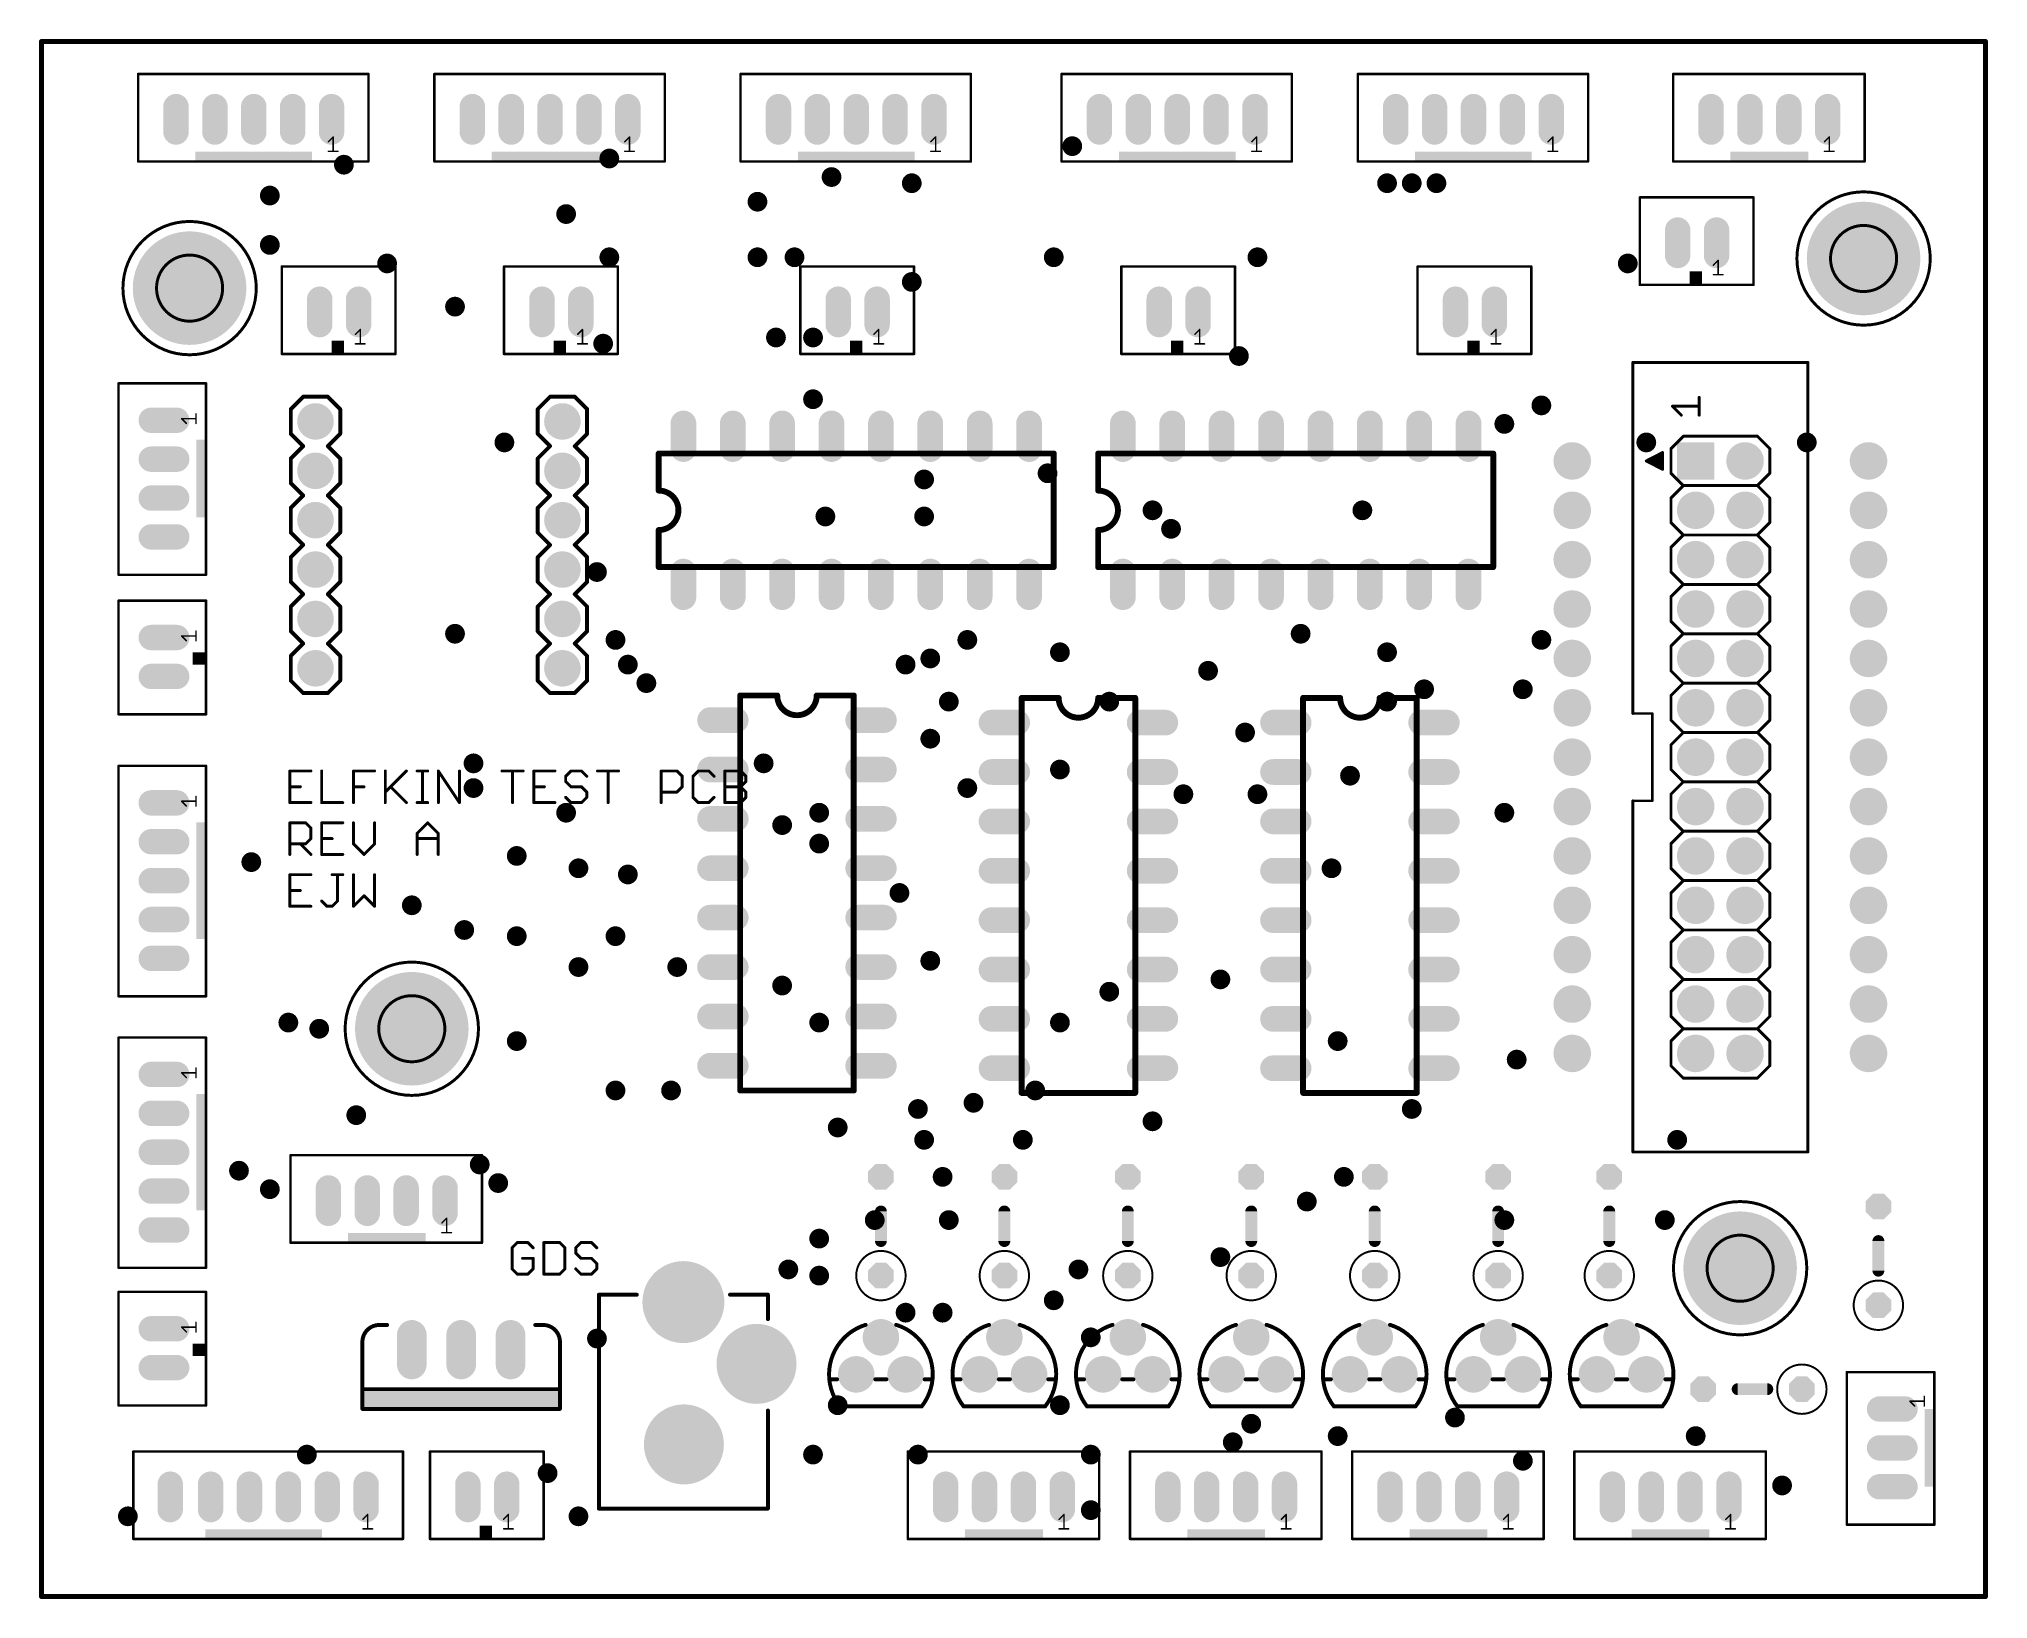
# Model space of a CAD drawing. Extents: x -0.01 to 3.94, y -0.01 to 3.15.
import ezdxf

# ---------------------------------------------------------------- set-up
doc = ezdxf.new("R2010")
doc.units = 0
for name, color, linetype in [('17', 94, 'CONTINUOUS'), ('18', 94, 'CONTINUOUS'), ('20', 178, 'CONTINUOUS'), ('21', 250, 'CONTINUOUS')]:
    doc.layers.add(name, color=color, linetype=linetype)

# ---------------------------------------------------------------- blocks, each defined once
blk = doc.blocks.new('RECT')
blk.add_solid([(-0.5, -0.5), (0.5, -0.5), (-0.5, 0.5), (0.5, 0.5)])
blk = doc.blocks.new('LONGP100')
at = {"const_width": 1}
blk.add_lwpolyline([(-0.5, 0), (0.5, 0)], dxfattribs=at)
at = {"const_width": 0.5}
for points in [[(-0.5, 0.25, 1), (-0.5, -0.25)], [(0.5, -0.25, 1), (0.5, 0.25)]]:
    blk.add_lwpolyline(points, format="xyb", dxfattribs=at)
blk = doc.blocks.new('ROUNDP')
at = {"const_width": 0.5}
blk.add_lwpolyline([(0, -0.25, 1), (0, 0.25, 1), (0, -0.25)], format="xyb", dxfattribs=at)
blk = doc.blocks.new('SQUAREP')
blk.add_solid([(-0.5, -0.5), (0.5, -0.5), (-0.5, 0.5), (0.5, 0.5)])
blk = doc.blocks.new('OCTAGONP')
at = {"const_width": 0.5}
blk.add_lwpolyline([(-0.25, -0.103553), (-0.25, 0.103553), (-0.103553, 0.25), (0.103553, 0.25), (0.25, 0.103553), (0.25, -0.103553), (0.103553, -0.25), (-0.103553, -0.25), (-0.25, -0.103553), (-0.25, 0.103553)], dxfattribs=at)
blk = doc.blocks.new('ROUNDV')
at = {"const_width": 0.5}
blk.add_lwpolyline([(0, -0.25, 1), (0, 0.25, 1), (0, -0.25)], format="xyb", dxfattribs=at)

msp = doc.modelspace()

# ---------------------------------------------------------------- linework, layer by layer
at = {"layer": '20', "const_width": 0.01}
for points in [[(0, 3.149606), (3.937008, 3.149606)], [(0, 0), (0, 3.149606)], [(3.937008, 3.149606), (3.937008, 0)], [(3.937008, 0), (0, 0)]]:
    msp.add_lwpolyline(points, dxfattribs=at)
at = {"layer": '20', "const_width": 0.005}
for points in [[(0, 3.152106, 1), (0, 3.147106)], [(0.0025, 3.149606, 1), (-0.0025, 3.149606)], [(3.939508, 3.149606, 1), (3.934508, 3.149606)], [(3.937008, 3.147106, 1), (3.937008, 3.152106)], [(0, 0.0025, 1), (0, -0.0025)], [(-0.0025, 0, 1), (0.0025, 0)], [(3.934508, 0, 1), (3.939508, 0)], [(3.937008, -0.0025, 1), (3.937008, 0.0025)]]:
    msp.add_lwpolyline(points, format="xyb", dxfattribs=at)
at = {"layer": '21'}
for points, const_width in [([(0.195748, 3.083799), (0.662283, 3.083799)], 0.005), ([(0.195748, 2.906634), (0.195748, 3.083799)], 0.005), ([(0.662283, 3.083799), (0.662283, 2.906634)], 0.005), ([(0.795748, 3.083799), (1.262283, 3.083799)], 0.005), ([(0.795748, 2.906634), (0.795748, 3.083799)], 0.005), ([(1.262283, 3.083799), (1.262283, 2.906634)], 0.005), ([(1.415748, 3.083799), (1.882283, 3.083799)], 0.005), ([(1.415748, 2.906634), (1.415748, 3.083799)], 0.005), ([(1.882283, 3.083799), (1.882283, 2.906634)], 0.005), ([(2.065748, 3.083799), (2.532283, 3.083799)], 0.005), ([(2.065748, 2.906634), (2.065748, 3.083799)], 0.005), ([(2.532283, 3.083799), (2.532283, 2.906634)], 0.005), ([(2.665748, 3.083799), (3.132283, 3.083799)], 0.005), ([(2.665748, 2.906634), (2.665748, 3.083799)], 0.005), ([(3.132283, 3.083799), (3.132283, 2.906634)], 0.005), ([(3.304331, 3.083799), (3.692126, 3.083799)], 0.005), ([(3.304331, 2.906634), (3.304331, 3.083799)], 0.005), ([(3.692126, 3.083799), (3.692126, 2.906634)], 0.005), ([(0.581106, 2.94648), (0.590781, 2.956155)], 0.003), ([(0.581106, 2.92713), (0.600456, 2.92713)], 0.003), ([(0.590781, 2.956155), (0.590781, 2.92713)], 0.003), ([(1.181106, 2.94648), (1.190781, 2.956155)], 0.003), ([(1.181106, 2.92713), (1.200456, 2.92713)], 0.003), ([(1.190781, 2.956155), (1.190781, 2.92713)], 0.003), ([(1.801106, 2.94648), (1.810781, 2.956155)], 0.003), ([(1.801106, 2.92713), (1.820456, 2.92713)], 0.003), ([(1.810781, 2.956155), (1.810781, 2.92713)], 0.003), ([(2.451106, 2.94648), (2.460781, 2.956155)], 0.003), ([(2.451106, 2.92713), (2.470456, 2.92713)], 0.003), ([(2.460781, 2.956155), (2.460781, 2.92713)], 0.003), ([(3.051106, 2.94648), (3.060781, 2.956155)], 0.003), ([(3.051106, 2.92713), (3.070456, 2.92713)], 0.003), ([(3.060781, 2.956155), (3.060781, 2.92713)], 0.003), ([(3.610949, 2.94648), (3.620624, 2.956155)], 0.003), ([(3.610949, 2.92713), (3.630299, 2.92713)], 0.003), ([(3.620624, 2.956155), (3.620624, 2.92713)], 0.003), ([(0.662283, 2.906634), (0.195748, 2.906634)], 0.005), ([(1.262283, 2.906634), (0.795748, 2.906634)], 0.005), ([(1.882283, 2.906634), (1.415748, 2.906634)], 0.005), ([(2.532283, 2.906634), (2.065748, 2.906634)], 0.005), ([(3.132283, 2.906634), (2.665748, 2.906634)], 0.005), ([(3.692126, 2.906634), (3.304331, 2.906634)], 0.005), ([(3.236811, 2.833799), (3.467126, 2.833799)], 0.005), ([(3.236811, 2.656634), (3.236811, 2.833799)], 0.005), ([(3.467126, 2.833799), (3.467126, 2.656634)], 0.005), ([(0.486811, 2.693799), (0.717126, 2.693799)], 0.005), ([(0.486811, 2.516634), (0.486811, 2.693799)], 0.005), ([(0.717126, 2.693799), (0.717126, 2.516634)], 0.005), ([(0.936811, 2.693799), (1.167126, 2.693799)], 0.005), ([(0.936811, 2.516634), (0.936811, 2.693799)], 0.005), ([(1.167126, 2.693799), (1.167126, 2.516634)], 0.005), ([(1.536811, 2.693799), (1.767126, 2.693799)], 0.005), ([(1.536811, 2.516634), (1.536811, 2.693799)], 0.005), ([(1.767126, 2.693799), (1.767126, 2.516634)], 0.005), ([(2.186811, 2.693799), (2.417126, 2.693799)], 0.005), ([(2.186811, 2.516634), (2.186811, 2.693799)], 0.005), ([(2.417126, 2.693799), (2.417126, 2.516634)], 0.005), ([(2.786811, 2.693799), (3.017126, 2.693799)], 0.005), ([(2.786811, 2.516634), (2.786811, 2.693799)], 0.005), ([(3.017126, 2.693799), (3.017126, 2.516634)], 0.005), ([(3.385949, 2.69648), (3.395624, 2.706155)], 0.003), ([(3.395624, 2.706155), (3.395624, 2.67713)], 0.003), ([(3.467126, 2.656634), (3.236811, 2.656634)], 0.005), ([(3.385949, 2.67713), (3.405299, 2.67713)], 0.003), ([(0.635949, 2.55648), (0.645624, 2.566155)], 0.003), ([(0.645624, 2.566155), (0.645624, 2.53713)], 0.003), ([(1.085949, 2.55648), (1.095624, 2.566155)], 0.003), ([(1.095624, 2.566155), (1.095624, 2.53713)], 0.003), ([(1.685949, 2.55648), (1.695624, 2.566155)], 0.003), ([(1.695624, 2.566155), (1.695624, 2.53713)], 0.003), ([(2.335949, 2.55648), (2.345624, 2.566155)], 0.003), ([(2.345624, 2.566155), (2.345624, 2.53713)], 0.003), ([(2.935949, 2.55648), (2.945624, 2.566155)], 0.003), ([(2.945624, 2.566155), (2.945624, 2.53713)], 0.003), ([(0.635949, 2.53713), (0.655299, 2.53713)], 0.003), ([(1.085949, 2.53713), (1.105299, 2.53713)], 0.003), ([(1.685949, 2.53713), (1.705299, 2.53713)], 0.003), ([(2.335949, 2.53713), (2.355299, 2.53713)], 0.003), ([(2.935949, 2.53713), (2.955299, 2.53713)], 0.003), ([(0.717126, 2.516634), (0.486811, 2.516634)], 0.005), ([(1.167126, 2.516634), (0.936811, 2.516634)], 0.005), ([(1.767126, 2.516634), (1.536811, 2.516634)], 0.005), ([(2.417126, 2.516634), (2.186811, 2.516634)], 0.005), ([(3.017126, 2.516634), (2.786811, 2.516634)], 0.005), ([(3.577165, 2.499606), (3.222835, 2.499606)], 0.006), ([(3.222835, 2.499606), (3.222835, 1.788583)], 0.006), ([(3.577165, 0.900394), (3.577165, 2.499606)], 0.006), ([(0.156201, 2.069331), (0.156201, 2.457126)], 0.005), ([(0.156201, 2.457126), (0.333366, 2.457126)], 0.005), ([(0.333366, 2.457126), (0.333366, 2.069331)], 0.005), ([(0.53, 2.43), (0.505, 2.405)], 0.008), ([(0.505, 2.405), (0.505, 2.355)], 0.008), ([(0.58, 2.43), (0.53, 2.43)], 0.008), ([(0.605, 2.405), (0.58, 2.43)], 0.008), ([(0.605, 2.355), (0.605, 2.405)], 0.008), ([(1.005, 2.405), (1.03, 2.43)], 0.008), ([(1.005, 2.355), (1.005, 2.405)], 0.008), ([(1.03, 2.43), (1.08, 2.43)], 0.008), ([(1.08, 2.43), (1.105, 2.405)], 0.008), ([(1.105, 2.405), (1.105, 2.355)], 0.008), ([(3.320969, 2.392753), (3.302954, 2.410768)], 0.006), ([(3.302954, 2.410768), (3.357, 2.410768)], 0.006), ([(3.357, 2.392753), (3.357, 2.428784)], 0.006), ([(0.29352, 2.375949), (0.283845, 2.385624)], 0.003), ([(0.283845, 2.385624), (0.31287, 2.385624)], 0.003), ([(0.31287, 2.375949), (0.31287, 2.395299)], 0.003), ([(0.505, 2.355), (0.53, 2.33)], 0.008), ([(0.53, 2.33), (0.505, 2.305)], 0.008), ([(0.58, 2.33), (0.605, 2.355)], 0.008), ([(0.605, 2.305), (0.58, 2.33)], 0.008), ([(1.03, 2.33), (1.005, 2.355)], 0.008), ([(1.005, 2.305), (1.03, 2.33)], 0.008), ([(1.105, 2.355), (1.08, 2.33)], 0.008), ([(1.08, 2.33), (1.105, 2.305)], 0.008), ([(3.325, 2.35), (3.3, 2.325)], 0.006), ([(3.325, 2.35), (3.475, 2.35)], 0.006), ([(3.475, 2.35), (3.5, 2.325)], 0.006), ([(0.505, 2.305), (0.505, 2.255)], 0.008), ([(0.605, 2.255), (0.605, 2.305)], 0.008), ([(1.005, 2.255), (1.005, 2.305)], 0.008), ([(1.105, 2.305), (1.105, 2.255)], 0.008), ([(2.05, 2.315), (1.25, 2.315)], 0.012), ([(1.25, 2.315), (1.25, 2.24)], 0.012), ([(2.05, 2.315), (2.05, 2.085)], 0.012), ([(2.94, 2.315), (2.14, 2.315)], 0.012), ([(2.14, 2.315), (2.14, 2.24)], 0.012), ([(2.94, 2.315), (2.94, 2.085)], 0.012), ([(3.25, 2.3), (3.283, 2.317)], 0.006), ([(3.283, 2.283), (3.25, 2.3)], 0.006), ([(3.25, 2.3), (3.26, 2.3)], 0.006), ([(3.283, 2.317), (3.283, 2.283)], 0.006), ([(3.3, 2.325), (3.3, 2.275)], 0.006), ([(3.5, 2.325), (3.5, 2.275)], 0.006), ([(0.505, 2.255), (0.53, 2.23)], 0.008), ([(0.58, 2.23), (0.605, 2.255)], 0.008), ([(1.03, 2.23), (1.005, 2.255)], 0.008), ([(1.105, 2.255), (1.08, 2.23)], 0.008), ([(3.3, 2.275), (3.325, 2.25)], 0.006), ([(3.325, 2.25), (3.3, 2.225)], 0.006), ([(3.475, 2.25), (3.325, 2.25)], 0.006), ([(3.5, 2.275), (3.475, 2.25)], 0.006), ([(3.475, 2.25), (3.5, 2.225)], 0.006), ([(0.53, 2.23), (0.505, 2.205)], 0.008), ([(0.605, 2.205), (0.58, 2.23)], 0.008), ([(1.005, 2.205), (1.03, 2.23)], 0.008), ([(1.08, 2.23), (1.105, 2.205)], 0.008), ([(3.3, 2.225), (3.3, 2.175)], 0.006), ([(3.5, 2.225), (3.5, 2.175)], 0.006), ([(0.505, 2.205), (0.505, 2.155)], 0.008), ([(0.605, 2.155), (0.605, 2.205)], 0.008), ([(1.005, 2.155), (1.005, 2.205)], 0.008), ([(1.105, 2.205), (1.105, 2.155)], 0.008), ([(3.3, 2.175), (3.325, 2.15)], 0.006), ([(3.5, 2.175), (3.475, 2.15)], 0.006), ([(0.53, 2.13), (0.505, 2.155)], 0.008), ([(0.53, 2.13), (0.505, 2.105)], 0.008), ([(0.605, 2.155), (0.58, 2.13)], 0.008), ([(0.605, 2.105), (0.58, 2.13)], 0.008), ([(1.005, 2.155), (1.03, 2.13)], 0.008), ([(1.005, 2.105), (1.03, 2.13)], 0.008), ([(1.08, 2.13), (1.105, 2.155)], 0.008), ([(1.08, 2.13), (1.105, 2.105)], 0.008), ([(1.25, 2.085), (1.25, 2.16)], 0.012), ([(2.14, 2.085), (2.14, 2.16)], 0.012), ([(3.325, 2.15), (3.3, 2.125)], 0.006), ([(3.475, 2.15), (3.325, 2.15)], 0.006), ([(3.475, 2.15), (3.5, 2.125)], 0.006), ([(0.505, 2.105), (0.505, 2.055)], 0.008), ([(0.605, 2.055), (0.605, 2.105)], 0.008), ([(1.005, 2.055), (1.005, 2.105)], 0.008), ([(1.105, 2.105), (1.105, 2.055)], 0.008), ([(3.3, 2.125), (3.3, 2.075)], 0.006), ([(3.5, 2.125), (3.5, 2.075)], 0.006), ([(0.333366, 2.069331), (0.156201, 2.069331)], 0.005), ([(0.505, 2.055), (0.53, 2.03)], 0.008), ([(0.58, 2.03), (0.605, 2.055)], 0.008), ([(1.03, 2.03), (1.005, 2.055)], 0.008), ([(1.105, 2.055), (1.08, 2.03)], 0.008), ([(1.25, 2.085), (2.05, 2.085)], 0.012), ([(2.14, 2.085), (2.94, 2.085)], 0.012), ([(3.3, 2.075), (3.325, 2.05)], 0.006), ([(3.325, 2.05), (3.3, 2.025)], 0.006), ([(3.475, 2.05), (3.325, 2.05)], 0.006), ([(3.5, 2.075), (3.475, 2.05)], 0.006), ([(3.475, 2.05), (3.5, 2.025)], 0.006), ([(0.156201, 1.786811), (0.156201, 2.017126)], 0.005), ([(0.156201, 2.017126), (0.333366, 2.017126)], 0.005), ([(0.333366, 2.017126), (0.333366, 1.786811)], 0.005), ([(0.53, 2.03), (0.505, 2.005)], 0.008), ([(0.605, 2.005), (0.58, 2.03)], 0.008), ([(1.005, 2.005), (1.03, 2.03)], 0.008), ([(1.08, 2.03), (1.105, 2.005)], 0.008), ([(3.3, 2.025), (3.3, 1.975)], 0.006), ([(3.5, 2.025), (3.5, 1.975)], 0.006), ([(0.505, 2.005), (0.505, 1.955)], 0.008), ([(0.605, 1.955), (0.605, 2.005)], 0.008), ([(1.005, 1.955), (1.005, 2.005)], 0.008), ([(1.105, 2.005), (1.105, 1.955)], 0.008), ([(3.3, 1.975), (3.325, 1.95)], 0.006), ([(3.5, 1.975), (3.475, 1.95)], 0.006), ([(0.29352, 1.935949), (0.283845, 1.945624)], 0.003), ([(0.283845, 1.945624), (0.31287, 1.945624)], 0.003), ([(0.31287, 1.935949), (0.31287, 1.955299)], 0.003), ([(0.505, 1.955), (0.53, 1.93)], 0.008), ([(0.58, 1.93), (0.605, 1.955)], 0.008), ([(1.03, 1.93), (1.005, 1.955)], 0.008), ([(1.105, 1.955), (1.08, 1.93)], 0.008), ([(3.325, 1.95), (3.3, 1.925)], 0.006), ([(3.475, 1.95), (3.325, 1.95)], 0.006), ([(3.475, 1.95), (3.5, 1.925)], 0.006), ([(0.53, 1.93), (0.505, 1.905)], 0.008), ([(0.505, 1.905), (0.505, 1.855)], 0.008), ([(0.605, 1.905), (0.58, 1.93)], 0.008), ([(0.605, 1.855), (0.605, 1.905)], 0.008), ([(1.005, 1.905), (1.03, 1.93)], 0.008), ([(1.005, 1.855), (1.005, 1.905)], 0.008), ([(1.08, 1.93), (1.105, 1.905)], 0.008), ([(1.105, 1.905), (1.105, 1.855)], 0.008), ([(3.3, 1.925), (3.3, 1.875)], 0.006), ([(3.5, 1.925), (3.5, 1.875)], 0.006), ([(0.53, 1.83), (0.505, 1.855)], 0.008), ([(0.605, 1.855), (0.58, 1.83)], 0.008), ([(1.005, 1.855), (1.03, 1.83)], 0.008), ([(1.08, 1.83), (1.105, 1.855)], 0.008), ([(3.3, 1.875), (3.325, 1.85)], 0.006), ([(3.5, 1.875), (3.475, 1.85)], 0.006), ([(0.58, 1.83), (0.53, 1.83)], 0.008), ([(1.03, 1.83), (1.08, 1.83)], 0.008), ([(1.415, 1.825), (1.415, 1.025)], 0.012), ([(1.415, 1.825), (1.49, 1.825)], 0.012), ([(1.645, 1.825), (1.57, 1.825)], 0.012), ([(1.645, 1.025), (1.645, 1.825)], 0.012), ([(1.985, 1.82), (1.985, 1.02)], 0.012), ([(1.985, 1.82), (2.06, 1.82)], 0.012), ([(2.215, 1.82), (2.14, 1.82)], 0.012), ([(2.215, 1.02), (2.215, 1.82)], 0.012), ([(2.555, 1.82), (2.555, 1.02)], 0.012), ([(2.555, 1.82), (2.63, 1.82)], 0.012), ([(2.785, 1.82), (2.71, 1.82)], 0.012), ([(2.785, 1.02), (2.785, 1.82)], 0.012), ([(3.325, 1.85), (3.3, 1.825)], 0.006), ([(3.3, 1.825), (3.3, 1.775)], 0.006), ([(3.475, 1.85), (3.325, 1.85)], 0.006), ([(3.475, 1.85), (3.5, 1.825)], 0.006), ([(3.5, 1.825), (3.5, 1.775)], 0.006), ([(0.333366, 1.786811), (0.156201, 1.786811)], 0.005), ([(3.222835, 1.788583), (3.262205, 1.788583)], 0.005), ([(3.262205, 1.788583), (3.262205, 1.611417)], 0.005), ([(3.3, 1.775), (3.325, 1.75)], 0.006), ([(3.5, 1.775), (3.475, 1.75)], 0.006), ([(3.325, 1.75), (3.3, 1.725)], 0.006), ([(3.475, 1.75), (3.325, 1.75)], 0.006), ([(3.475, 1.75), (3.5, 1.725)], 0.006), ([(3.3, 1.675), (3.3, 1.725)], 0.006), ([(3.5, 1.725), (3.5, 1.675)], 0.006), ([(0.156201, 1.215748), (0.156201, 1.682283)], 0.005), ([(0.156201, 1.682283), (0.333366, 1.682283)], 0.005), ([(0.333366, 1.682283), (0.333366, 1.215748)], 0.005), ([(0.545703, 1.672055), (0.503, 1.672055)], 0.006), ([(0.503, 1.672055), (0.503, 1.608)], 0.006), ([(0.567455, 1.672055), (0.567455, 1.608)], 0.006), ([(0.63191, 1.608), (0.63191, 1.672055)], 0.006), ([(0.63191, 1.672055), (0.674613, 1.672055)], 0.006), ([(0.696365, 1.672055), (0.696365, 1.608)], 0.006), ([(0.696365, 1.629352), (0.739068, 1.672055)], 0.006), ([(0.76082, 1.672055), (0.782171, 1.672055)], 0.006), ([(0.771496, 1.608), (0.771496, 1.672055)], 0.006), ([(0.80379, 1.608), (0.80379, 1.672055)], 0.006), ([(0.80379, 1.672055), (0.846493, 1.608)], 0.006), ([(0.846493, 1.608), (0.846493, 1.672055)], 0.006), ([(0.9327, 1.672055), (0.975403, 1.672055)], 0.006), ([(0.954051, 1.608), (0.954051, 1.672055)], 0.006), ([(1.039858, 1.672055), (0.997155, 1.672055)], 0.006), ([(0.997155, 1.672055), (0.997155, 1.608)], 0.006), ([(1.072285, 1.672055), (1.06161, 1.661379)], 0.006), ([(1.06161, 1.661379), (1.06161, 1.650703)], 0.006), ([(1.093637, 1.672055), (1.072285, 1.672055)], 0.006), ([(1.104313, 1.661379), (1.093637, 1.672055)], 0.006), ([(1.126065, 1.672055), (1.168768, 1.672055)], 0.006), ([(1.147416, 1.608), (1.147416, 1.672055)], 0.006), ([(1.254975, 1.608), (1.254975, 1.672055)], 0.006), ([(1.254975, 1.672055), (1.287002, 1.672055)], 0.006), ([(1.287002, 1.672055), (1.297678, 1.661379)], 0.006), ([(1.297678, 1.661379), (1.297678, 1.640027)], 0.006), ([(1.330105, 1.672055), (1.31943, 1.661379)], 0.006), ([(1.31943, 1.661379), (1.31943, 1.618676)], 0.006), ([(1.351457, 1.672055), (1.330105, 1.672055)], 0.006), ([(1.362133, 1.661379), (1.351457, 1.672055)], 0.006), ([(1.383885, 1.608), (1.383885, 1.672055)], 0.006), ([(1.383885, 1.672055), (1.415912, 1.672055)], 0.006), ([(1.415912, 1.672055), (1.426588, 1.661379)], 0.006), ([(1.426588, 1.661379), (1.426588, 1.650703)], 0.006), ([(3.325, 1.65), (3.3, 1.675)], 0.006), ([(3.5, 1.675), (3.475, 1.65)], 0.006), ([(0.31287, 1.601106), (0.31287, 1.620456)], 0.003), ([(0.503, 1.640027), (0.524352, 1.640027)], 0.006), ([(0.63191, 1.640027), (0.653261, 1.640027)], 0.006), ([(0.707041, 1.640027), (0.739068, 1.608)], 0.006), ([(0.997155, 1.640027), (1.018506, 1.640027)], 0.006), ([(1.06161, 1.650703), (1.072285, 1.640027)], 0.006), ([(1.072285, 1.608), (1.06161, 1.618676)], 0.006), ([(1.072285, 1.640027), (1.093637, 1.640027)], 0.006), ([(1.093637, 1.640027), (1.104313, 1.629352)], 0.006), ([(1.104313, 1.618676), (1.093637, 1.608)], 0.006), ([(1.104313, 1.629352), (1.104313, 1.618676)], 0.006), ([(1.287002, 1.629352), (1.254975, 1.629352)], 0.006), ([(1.297678, 1.640027), (1.287002, 1.629352)], 0.006), ([(1.31943, 1.618676), (1.330105, 1.608)], 0.006), ([(1.351457, 1.608), (1.362133, 1.618676)], 0.006), ([(1.383885, 1.640027), (1.415912, 1.640027)], 0.006), ([(1.426588, 1.650703), (1.415912, 1.640027)], 0.006), ([(1.415912, 1.640027), (1.426588, 1.629352)], 0.006), ([(1.426588, 1.618676), (1.415912, 1.608)], 0.006), ([(1.426588, 1.629352), (1.426588, 1.618676)], 0.006), ([(3.325, 1.65), (3.3, 1.625)], 0.006), ([(3.3, 1.575), (3.3, 1.625)], 0.006), ([(3.475, 1.65), (3.325, 1.65)], 0.006), ([(3.475, 1.65), (3.5, 1.625)], 0.006), ([(3.5, 1.625), (3.5, 1.575)], 0.006), ([(0.29352, 1.601106), (0.283845, 1.610781)], 0.003), ([(0.283845, 1.610781), (0.31287, 1.610781)], 0.003), ([(0.503, 1.608), (0.545703, 1.608)], 0.006), ([(0.567455, 1.608), (0.610158, 1.608)], 0.006), ([(0.76082, 1.608), (0.782171, 1.608)], 0.006), ([(0.997155, 1.608), (1.039858, 1.608)], 0.006), ([(1.093637, 1.608), (1.072285, 1.608)], 0.006), ([(1.330105, 1.608), (1.351457, 1.608)], 0.006), ([(1.415912, 1.608), (1.383885, 1.608)], 0.006), ([(3.222835, 1.611417), (3.222835, 0.900394)], 0.006), ([(3.262205, 1.611417), (3.222835, 1.611417)], 0.005), ([(0.503, 1.503), (0.503, 1.567055)], 0.006), ([(0.503, 1.567055), (0.535027, 1.567055)], 0.006), ([(0.535027, 1.567055), (0.545703, 1.556379)], 0.006), ([(0.545703, 1.556379), (0.545703, 1.535027)], 0.006), ([(0.610158, 1.567055), (0.567455, 1.567055)], 0.006), ([(0.567455, 1.567055), (0.567455, 1.503)], 0.006), ([(0.63191, 1.567055), (0.63191, 1.524352)], 0.006), ([(0.674613, 1.524352), (0.674613, 1.567055)], 0.006), ([(0.76082, 1.545703), (0.782171, 1.567055)], 0.006), ([(0.76082, 1.503), (0.76082, 1.545703)], 0.006), ([(0.782171, 1.567055), (0.803523, 1.545703)], 0.006), ([(0.803523, 1.545703), (0.803523, 1.503)], 0.006), ([(3.325, 1.55), (3.3, 1.575)], 0.006), ([(3.325, 1.55), (3.3, 1.525)], 0.006), ([(3.475, 1.55), (3.325, 1.55)], 0.006), ([(3.5, 1.575), (3.475, 1.55)], 0.006), ([(3.475, 1.55), (3.5, 1.525)], 0.006), ([(0.535027, 1.524352), (0.503, 1.524352)], 0.006), ([(0.524352, 1.524352), (0.545703, 1.503)], 0.006), ([(0.545703, 1.535027), (0.535027, 1.524352)], 0.006), ([(0.567455, 1.535027), (0.588806, 1.535027)], 0.006), ([(0.567455, 1.503), (0.610158, 1.503)], 0.006), ([(0.63191, 1.524352), (0.653261, 1.503)], 0.006), ([(0.653261, 1.503), (0.674613, 1.524352)], 0.006), ([(0.76082, 1.535027), (0.803523, 1.535027)], 0.006), ([(3.3, 1.475), (3.3, 1.525)], 0.006), ([(3.5, 1.525), (3.5, 1.475)], 0.006), ([(0.545703, 1.462055), (0.503, 1.462055)], 0.006), ([(0.503, 1.462055), (0.503, 1.398)], 0.006), ([(0.588806, 1.462055), (0.610158, 1.462055)], 0.006), ([(0.599482, 1.408676), (0.599482, 1.462055)], 0.006), ([(0.63191, 1.462055), (0.63191, 1.398)], 0.006), ([(0.674613, 1.398), (0.674613, 1.462055)], 0.006), ([(3.325, 1.45), (3.3, 1.475)], 0.006), ([(3.5, 1.475), (3.475, 1.45)], 0.006), ([(0.503, 1.430027), (0.524352, 1.430027)], 0.006), ([(0.63191, 1.398), (0.653261, 1.419352)], 0.006), ([(0.653261, 1.419352), (0.674613, 1.398)], 0.006), ([(3.325, 1.45), (3.3, 1.425)], 0.006), ([(3.3, 1.375), (3.3, 1.425)], 0.006), ([(3.475, 1.45), (3.325, 1.45)], 0.006), ([(3.475, 1.45), (3.5, 1.425)], 0.006), ([(3.5, 1.425), (3.5, 1.375)], 0.006), ([(0.503, 1.398), (0.545703, 1.398)], 0.006), ([(0.567455, 1.408676), (0.578131, 1.398)], 0.006), ([(0.578131, 1.398), (0.588806, 1.398)], 0.006), ([(0.588806, 1.398), (0.599482, 1.408676)], 0.006), ([(3.325, 1.35), (3.3, 1.375)], 0.006), ([(3.325, 1.35), (3.3, 1.325)], 0.006), ([(3.475, 1.35), (3.325, 1.35)], 0.006), ([(3.5, 1.375), (3.475, 1.35)], 0.006), ([(3.475, 1.35), (3.5, 1.325)], 0.006), ([(3.3, 1.275), (3.3, 1.325)], 0.006), ([(3.5, 1.325), (3.5, 1.275)], 0.006), ([(3.325, 1.25), (3.3, 1.275)], 0.006), ([(3.5, 1.275), (3.475, 1.25)], 0.006), ([(3.325, 1.25), (3.3, 1.225)], 0.006), ([(3.3, 1.175), (3.3, 1.225)], 0.006), ([(3.475, 1.25), (3.325, 1.25)], 0.006), ([(3.475, 1.25), (3.5, 1.225)], 0.006), ([(3.5, 1.225), (3.5, 1.175)], 0.006), ([(0.333366, 1.215748), (0.156201, 1.215748)], 0.005), ([(3.325, 1.15), (3.3, 1.175)], 0.006), ([(3.325, 1.15), (3.3, 1.125)], 0.006), ([(3.475, 1.15), (3.325, 1.15)], 0.006), ([(3.475, 1.15), (3.5, 1.175)], 0.006), ([(3.475, 1.15), (3.5, 1.125)], 0.006), ([(0.156201, 0.665748), (0.156201, 1.132283)], 0.005), ([(0.156201, 1.132283), (0.333366, 1.132283)], 0.005), ([(0.333366, 1.132283), (0.333366, 0.665748)], 0.005), ([(3.3, 1.075), (3.3, 1.125)], 0.006), ([(3.5, 1.075), (3.5, 1.125)], 0.006), ([(0.31287, 1.051106), (0.31287, 1.070456)], 0.003), ([(3.325, 1.05), (3.3, 1.075)], 0.006), ([(3.5, 1.075), (3.475, 1.05)], 0.006), ([(0.29352, 1.051106), (0.283845, 1.060781)], 0.003), ([(0.283845, 1.060781), (0.31287, 1.060781)], 0.003), ([(1.645, 1.025), (1.415, 1.025)], 0.012), ([(3.475, 1.05), (3.325, 1.05)], 0.006), ([(2.215, 1.02), (1.985, 1.02)], 0.012), ([(2.785, 1.02), (2.555, 1.02)], 0.012), ([(0.504331, 0.893799), (0.892126, 0.893799)], 0.005), ([(0.504331, 0.716634), (0.504331, 0.893799)], 0.005), ([(0.892126, 0.893799), (0.892126, 0.716634)], 0.005), ([(3.577165, 0.900394), (3.222835, 0.900394)], 0.006), ([(1.7, 0.72), (1.7, 0.78)], 0.024), ([(1.95, 0.72), (1.95, 0.78)], 0.024), ([(2.2, 0.72), (2.2, 0.78)], 0.024), ([(2.45, 0.72), (2.45, 0.78)], 0.024), ([(2.7, 0.72), (2.7, 0.78)], 0.024), ([(2.95, 0.72), (2.95, 0.78)], 0.024), ([(3.175, 0.72), (3.175, 0.78)], 0.024), ([(0.810949, 0.75648), (0.820624, 0.766155)], 0.003), ([(0.820624, 0.766155), (0.820624, 0.73713)], 0.003), ([(0.892126, 0.716634), (0.504331, 0.716634)], 0.005), ([(0.810949, 0.73713), (0.830299, 0.73713)], 0.003), ([(0.963676, 0.717055), (0.953, 0.706379)], 0.006), ([(0.985027, 0.717055), (0.963676, 0.717055)], 0.006), ([(0.995703, 0.706379), (0.985027, 0.717055)], 0.006), ([(1.017455, 0.717055), (1.017455, 0.653)], 0.006), ([(1.049482, 0.717055), (1.017455, 0.717055)], 0.006), ([(1.060158, 0.706379), (1.049482, 0.717055)], 0.006), ([(1.092586, 0.717055), (1.08191, 0.706379)], 0.006), ([(1.113937, 0.717055), (1.092586, 0.717055)], 0.006), ([(1.124613, 0.706379), (1.113937, 0.717055)], 0.006), ([(3.72, 0.66), (3.72, 0.72)], 0.024), ([(0.953, 0.706379), (0.953, 0.663676)], 0.006), ([(0.995703, 0.685027), (0.974352, 0.685027)], 0.006), ([(0.995703, 0.663676), (0.995703, 0.685027)], 0.006), ([(1.060158, 0.663676), (1.060158, 0.706379)], 0.006), ([(1.08191, 0.706379), (1.08191, 0.695703)], 0.006), ([(1.08191, 0.695703), (1.092586, 0.685027)], 0.006), ([(1.092586, 0.685027), (1.113937, 0.685027)], 0.006), ([(1.113937, 0.685027), (1.124613, 0.674352)], 0.006), ([(1.124613, 0.674352), (1.124613, 0.663676)], 0.006), ([(0.333366, 0.665748), (0.156201, 0.665748)], 0.005), ([(0.953, 0.663676), (0.963676, 0.653)], 0.006), ([(0.963676, 0.653), (0.985027, 0.653)], 0.006), ([(0.985027, 0.653), (0.995703, 0.663676)], 0.006), ([(1.017455, 0.653), (1.049482, 0.653)], 0.006), ([(1.049482, 0.653), (1.060158, 0.663676)], 0.006), ([(1.092586, 0.653), (1.08191, 0.663676)], 0.006), ([(1.113937, 0.653), (1.092586, 0.653)], 0.006), ([(1.124613, 0.663676), (1.113937, 0.653)], 0.006), ([(0.156201, 0.386811), (0.156201, 0.617126)], 0.005), ([(0.156201, 0.617126), (0.333366, 0.617126)], 0.005), ([(0.333366, 0.617126), (0.333366, 0.386811)], 0.005), ([(1.128835, 0.17811), (1.128835, 0.61137)], 0.008), ([(1.128835, 0.61137), (1.205512, 0.61137)], 0.008), ([(1.471165, 0.61137), (1.394488, 0.61137)], 0.008), ([(1.471165, 0.61137), (1.471165, 0.561811)], 0.008), ([(0.31287, 0.535949), (0.31287, 0.555299)], 0.003), ([(0.685, 0.55), (0.7, 0.55)], 0.008), ([(1.015, 0.55), (1, 0.55)], 0.008), ([(0.29352, 0.535949), (0.283845, 0.545624)], 0.003), ([(0.283845, 0.545624), (0.31287, 0.545624)], 0.003), ([(0.65, 0.42), (0.65, 0.515)], 0.008), ([(1.05, 0.42), (1.05, 0.515)], 0.008), ([(1.595476, 0.44), (1.611272, 0.44)], 0.008), ([(1.688728, 0.44), (1.711272, 0.44)], 0.008), ([(1.788728, 0.44), (1.804524, 0.44)], 0.008), ([(1.845476, 0.44), (1.861272, 0.44)], 0.008), ([(1.938728, 0.44), (1.961272, 0.44)], 0.008), ([(2.038728, 0.44), (2.054524, 0.44)], 0.008), ([(2.095476, 0.44), (2.111272, 0.44)], 0.008), ([(2.188728, 0.44), (2.211272, 0.44)], 0.008), ([(2.288728, 0.44), (2.304524, 0.44)], 0.008), ([(2.345476, 0.44), (2.361272, 0.44)], 0.008), ([(2.438728, 0.44), (2.461272, 0.44)], 0.008), ([(2.538728, 0.44), (2.554524, 0.44)], 0.008), ([(2.595476, 0.44), (2.611272, 0.44)], 0.008), ([(2.688728, 0.44), (2.711272, 0.44)], 0.008), ([(2.788728, 0.44), (2.804524, 0.44)], 0.008), ([(2.845476, 0.44), (2.861272, 0.44)], 0.008), ([(2.938728, 0.44), (2.961272, 0.44)], 0.008), ([(3.038728, 0.44), (3.054524, 0.44)], 0.008), ([(3.095476, 0.44), (3.111272, 0.44)], 0.008), ([(3.188728, 0.44), (3.211272, 0.44)], 0.008), ([(3.288728, 0.44), (3.304524, 0.44)], 0.008), ([(3.656201, 0.145571), (3.656201, 0.454626)], 0.005), ([(3.656201, 0.454626), (3.833366, 0.454626)], 0.005), ([(3.833366, 0.454626), (3.833366, 0.145571)], 0.005), ([(0.65, 0.42), (1.05, 0.42)], 0.008), ([(0.65, 0.38), (0.65, 0.42)], 0.008), ([(1.05, 0.42), (1.05, 0.38)], 0.008), ([(3.495, 0.42), (3.435, 0.42)], 0.024), ([(3.79352, 0.385949), (3.783845, 0.395624)], 0.003), ([(3.783845, 0.395624), (3.81287, 0.395624)], 0.003), ([(3.81287, 0.385949), (3.81287, 0.405299)], 0.003), ([(0.333366, 0.386811), (0.156201, 0.386811)], 0.005), ([(1.05, 0.38), (0.65, 0.38)], 0.008), ([(1.471165, 0.17811), (1.471165, 0.376772)], 0.008), ([(1.617539, 0.385), (1.782461, 0.385)], 0.008), ([(1.867539, 0.385), (2.032461, 0.385)], 0.008), ([(2.117539, 0.385), (2.282461, 0.385)], 0.008), ([(2.367539, 0.385), (2.532461, 0.385)], 0.008), ([(2.617539, 0.385), (2.782461, 0.385)], 0.008), ([(2.867539, 0.385), (3.032461, 0.385)], 0.008), ([(3.117539, 0.385), (3.282461, 0.385)], 0.008), ([(0.185976, 0.293799), (0.732283, 0.293799)], 0.005), ([(0.185976, 0.116634), (0.185976, 0.293799)], 0.005), ([(0.732283, 0.293799), (0.732283, 0.116634)], 0.005), ([(0.786811, 0.293799), (1.017126, 0.293799)], 0.005), ([(0.786811, 0.116634), (0.786811, 0.293799)], 0.005), ([(1.017126, 0.293799), (1.017126, 0.116634)], 0.005), ([(1.754331, 0.293799), (2.142126, 0.293799)], 0.005), ([(1.754331, 0.116634), (1.754331, 0.293799)], 0.005), ([(2.142126, 0.293799), (2.142126, 0.116634)], 0.005), ([(2.204331, 0.293799), (2.592126, 0.293799)], 0.005), ([(2.204331, 0.116634), (2.204331, 0.293799)], 0.005), ([(2.592126, 0.293799), (2.592126, 0.116634)], 0.005), ([(2.654331, 0.293799), (3.042126, 0.293799)], 0.005), ([(2.654331, 0.116634), (2.654331, 0.293799)], 0.005), ([(3.042126, 0.293799), (3.042126, 0.116634)], 0.005), ([(3.104331, 0.293799), (3.492126, 0.293799)], 0.005), ([(3.104331, 0.116634), (3.104331, 0.293799)], 0.005), ([(3.492126, 0.293799), (3.492126, 0.116634)], 0.005), ([(0.651106, 0.15648), (0.660781, 0.166155)], 0.003), ([(0.660781, 0.166155), (0.660781, 0.13713)], 0.003), ([(0.935949, 0.15648), (0.945624, 0.166155)], 0.003), ([(0.945624, 0.166155), (0.945624, 0.13713)], 0.003), ([(1.128835, 0.17811), (1.471165, 0.17811)], 0.008), ([(2.060949, 0.15648), (2.070624, 0.166155)], 0.003), ([(2.070624, 0.166155), (2.070624, 0.13713)], 0.003), ([(2.510949, 0.15648), (2.520624, 0.166155)], 0.003), ([(2.520624, 0.166155), (2.520624, 0.13713)], 0.003), ([(2.960949, 0.15648), (2.970624, 0.166155)], 0.003), ([(2.970624, 0.166155), (2.970624, 0.13713)], 0.003), ([(3.410949, 0.15648), (3.420624, 0.166155)], 0.003), ([(3.420624, 0.166155), (3.420624, 0.13713)], 0.003), ([(0.732283, 0.116634), (0.185976, 0.116634)], 0.005), ([(0.651106, 0.13713), (0.670456, 0.13713)], 0.003), ([(1.017126, 0.116634), (0.786811, 0.116634)], 0.005), ([(0.935949, 0.13713), (0.955299, 0.13713)], 0.003), ([(2.142126, 0.116634), (1.754331, 0.116634)], 0.005), ([(2.060949, 0.13713), (2.080299, 0.13713)], 0.003), ([(2.592126, 0.116634), (2.204331, 0.116634)], 0.005), ([(2.510949, 0.13713), (2.530299, 0.13713)], 0.003), ([(3.042126, 0.116634), (2.654331, 0.116634)], 0.005), ([(2.960949, 0.13713), (2.980299, 0.13713)], 0.003), ([(3.492126, 0.116634), (3.104331, 0.116634)], 0.005), ([(3.410949, 0.13713), (3.430299, 0.13713)], 0.003), ([(3.833366, 0.145571), (3.656201, 0.145571)], 0.005)]:
    msp.add_lwpolyline(points, dxfattribs=dict(at, const_width=const_width))
for points, const_width in [([(0.195748, 3.085049, 1), (0.195748, 3.082549)], 0.0025), ([(0.196998, 3.083799, 1), (0.194498, 3.083799)], 0.0025), ([(0.663533, 3.083799, 1), (0.661033, 3.083799)], 0.0025), ([(0.662283, 3.082549, 1), (0.662283, 3.085049)], 0.0025), ([(0.795748, 3.085049, 1), (0.795748, 3.082549)], 0.0025), ([(0.796998, 3.083799, 1), (0.794498, 3.083799)], 0.0025), ([(1.263533, 3.083799, 1), (1.261033, 3.083799)], 0.0025), ([(1.262283, 3.082549, 1), (1.262283, 3.085049)], 0.0025), ([(1.415748, 3.085049, 1), (1.415748, 3.082549)], 0.0025), ([(1.416998, 3.083799, 1), (1.414498, 3.083799)], 0.0025), ([(1.883533, 3.083799, 1), (1.881033, 3.083799)], 0.0025), ([(1.882283, 3.082549, 1), (1.882283, 3.085049)], 0.0025), ([(2.065748, 3.085049, 1), (2.065748, 3.082549)], 0.0025), ([(2.066998, 3.083799, 1), (2.064498, 3.083799)], 0.0025), ([(2.533533, 3.083799, 1), (2.531033, 3.083799)], 0.0025), ([(2.532283, 3.082549, 1), (2.532283, 3.085049)], 0.0025), ([(2.665748, 3.085049, 1), (2.665748, 3.082549)], 0.0025), ([(2.666998, 3.083799, 1), (2.664498, 3.083799)], 0.0025), ([(3.133533, 3.083799, 1), (3.131033, 3.083799)], 0.0025), ([(3.132283, 3.082549, 1), (3.132283, 3.085049)], 0.0025), ([(3.304331, 3.085049, 1), (3.304331, 3.082549)], 0.0025), ([(3.305581, 3.083799, 1), (3.303081, 3.083799)], 0.0025), ([(3.693376, 3.083799, 1), (3.690876, 3.083799)], 0.0025), ([(3.692126, 3.082549, 1), (3.692126, 3.085049)], 0.0025), ([(0.580576, 2.94701, 1), (0.581637, 2.945949)], 0.0015), ([(0.581106, 2.92788, 1), (0.581106, 2.92638)], 0.0015), ([(0.591531, 2.956155, 1), (0.590031, 2.956155)], 0.0015), ([(0.590031, 2.92713, 1), (0.591531, 2.92713)], 0.0015), ([(0.591311, 2.955624, 1), (0.590251, 2.956685)], 0.0015), ([(0.600456, 2.92638, 1), (0.600456, 2.92788)], 0.0015), ([(1.180576, 2.94701, 1), (1.181637, 2.945949)], 0.0015), ([(1.181106, 2.92788, 1), (1.181106, 2.92638)], 0.0015), ([(1.191531, 2.956155, 1), (1.190031, 2.956155)], 0.0015), ([(1.190031, 2.92713, 1), (1.191531, 2.92713)], 0.0015), ([(1.191311, 2.955624, 1), (1.190251, 2.956685)], 0.0015), ([(1.200456, 2.92638, 1), (1.200456, 2.92788)], 0.0015), ([(1.800576, 2.94701, 1), (1.801637, 2.945949)], 0.0015), ([(1.801106, 2.92788, 1), (1.801106, 2.92638)], 0.0015), ([(1.811531, 2.956155, 1), (1.810031, 2.956155)], 0.0015), ([(1.810031, 2.92713, 1), (1.811531, 2.92713)], 0.0015), ([(1.811311, 2.955624, 1), (1.810251, 2.956685)], 0.0015), ([(1.820456, 2.92638, 1), (1.820456, 2.92788)], 0.0015), ([(2.450576, 2.94701, 1), (2.451637, 2.945949)], 0.0015), ([(2.451106, 2.92788, 1), (2.451106, 2.92638)], 0.0015), ([(2.461531, 2.956155, 1), (2.460031, 2.956155)], 0.0015), ([(2.460031, 2.92713, 1), (2.461531, 2.92713)], 0.0015), ([(2.461311, 2.955624, 1), (2.460251, 2.956685)], 0.0015), ([(2.470456, 2.92638, 1), (2.470456, 2.92788)], 0.0015), ([(3.050576, 2.94701, 1), (3.051637, 2.945949)], 0.0015), ([(3.051106, 2.92788, 1), (3.051106, 2.92638)], 0.0015), ([(3.061531, 2.956155, 1), (3.060031, 2.956155)], 0.0015), ([(3.060031, 2.92713, 1), (3.061531, 2.92713)], 0.0015), ([(3.061311, 2.955624, 1), (3.060251, 2.956685)], 0.0015), ([(3.070456, 2.92638, 1), (3.070456, 2.92788)], 0.0015), ([(3.610418, 2.94701, 1), (3.611479, 2.945949)], 0.0015), ([(3.610949, 2.92788, 1), (3.610949, 2.92638)], 0.0015), ([(3.621374, 2.956155, 1), (3.619874, 2.956155)], 0.0015), ([(3.619874, 2.92713, 1), (3.621374, 2.92713)], 0.0015), ([(3.621154, 2.955624, 1), (3.620093, 2.956685)], 0.0015), ([(3.630299, 2.92638, 1), (3.630299, 2.92788)], 0.0015), ([(0.195748, 2.907884, 1), (0.195748, 2.905384)], 0.0025), ([(0.194498, 2.906634, 1), (0.196998, 2.906634)], 0.0025), ([(0.661033, 2.906634, 1), (0.663533, 2.906634)], 0.0025), ([(0.662283, 2.905384, 1), (0.662283, 2.907884)], 0.0025), ([(0.795748, 2.907884, 1), (0.795748, 2.905384)], 0.0025), ([(0.794498, 2.906634, 1), (0.796998, 2.906634)], 0.0025), ([(1.261033, 2.906634, 1), (1.263533, 2.906634)], 0.0025), ([(1.262283, 2.905384, 1), (1.262283, 2.907884)], 0.0025), ([(1.415748, 2.907884, 1), (1.415748, 2.905384)], 0.0025), ([(1.414498, 2.906634, 1), (1.416998, 2.906634)], 0.0025), ([(1.881033, 2.906634, 1), (1.883533, 2.906634)], 0.0025), ([(1.882283, 2.905384, 1), (1.882283, 2.907884)], 0.0025), ([(2.065748, 2.907884, 1), (2.065748, 2.905384)], 0.0025), ([(2.064498, 2.906634, 1), (2.066998, 2.906634)], 0.0025), ([(2.531033, 2.906634, 1), (2.533533, 2.906634)], 0.0025), ([(2.532283, 2.905384, 1), (2.532283, 2.907884)], 0.0025), ([(2.665748, 2.907884, 1), (2.665748, 2.905384)], 0.0025), ([(2.664498, 2.906634, 1), (2.666998, 2.906634)], 0.0025), ([(3.131033, 2.906634, 1), (3.133533, 2.906634)], 0.0025), ([(3.132283, 2.905384, 1), (3.132283, 2.907884)], 0.0025), ([(3.304331, 2.907884, 1), (3.304331, 2.905384)], 0.0025), ([(3.303081, 2.906634, 1), (3.305581, 2.906634)], 0.0025), ([(3.690876, 2.906634, 1), (3.693376, 2.906634)], 0.0025), ([(3.692126, 2.905384, 1), (3.692126, 2.907884)], 0.0025), ([(3.69, 2.575, 1), (3.69, 2.845, 1), (3.69, 2.575)], 0.006), ([(3.236811, 2.835049, 1), (3.236811, 2.832549)], 0.0025), ([(3.238061, 2.833799, 1), (3.235561, 2.833799)], 0.0025), ([(3.468376, 2.833799, 1), (3.465876, 2.833799)], 0.0025), ([(3.467126, 2.832549, 1), (3.467126, 2.835049)], 0.0025), ([(0.3, 2.515, 1), (0.3, 2.785, 1), (0.3, 2.515)], 0.006), ([(3.69, 2.643071, 1), (3.69, 2.776929, 1), (3.69, 2.643071)], 0.006), ([(0.3, 2.583071, 1), (0.3, 2.716929, 1), (0.3, 2.583071)], 0.006), ([(0.486811, 2.695049, 1), (0.486811, 2.692549)], 0.0025), ([(0.488061, 2.693799, 1), (0.485561, 2.693799)], 0.0025), ([(0.718376, 2.693799, 1), (0.715876, 2.693799)], 0.0025), ([(0.717126, 2.692549, 1), (0.717126, 2.695049)], 0.0025), ([(0.936811, 2.695049, 1), (0.936811, 2.692549)], 0.0025), ([(0.938061, 2.693799, 1), (0.935561, 2.693799)], 0.0025), ([(1.168376, 2.693799, 1), (1.165876, 2.693799)], 0.0025), ([(1.167126, 2.692549, 1), (1.167126, 2.695049)], 0.0025), ([(1.536811, 2.695049, 1), (1.536811, 2.692549)], 0.0025), ([(1.538061, 2.693799, 1), (1.535561, 2.693799)], 0.0025), ([(1.768376, 2.693799, 1), (1.765876, 2.693799)], 0.0025), ([(1.767126, 2.692549, 1), (1.767126, 2.695049)], 0.0025), ([(2.186811, 2.695049, 1), (2.186811, 2.692549)], 0.0025), ([(2.188061, 2.693799, 1), (2.185561, 2.693799)], 0.0025), ([(2.418376, 2.693799, 1), (2.415876, 2.693799)], 0.0025), ([(2.417126, 2.692549, 1), (2.417126, 2.695049)], 0.0025), ([(2.786811, 2.695049, 1), (2.786811, 2.692549)], 0.0025), ([(2.788061, 2.693799, 1), (2.785561, 2.693799)], 0.0025), ([(3.018376, 2.693799, 1), (3.015876, 2.693799)], 0.0025), ([(3.017126, 2.692549, 1), (3.017126, 2.695049)], 0.0025), ([(3.385418, 2.69701, 1), (3.386479, 2.695949)], 0.0015), ([(3.396374, 2.706155, 1), (3.394874, 2.706155)], 0.0015), ([(3.396154, 2.705624, 1), (3.395093, 2.706685)], 0.0015), ([(3.236811, 2.657884, 1), (3.236811, 2.655384)], 0.0025), ([(3.235561, 2.656634, 1), (3.238061, 2.656634)], 0.0025), ([(3.385949, 2.67788, 1), (3.385949, 2.67638)], 0.0015), ([(3.394874, 2.67713, 1), (3.396374, 2.67713)], 0.0015), ([(3.405299, 2.67638, 1), (3.405299, 2.67788)], 0.0015), ([(3.465876, 2.656634, 1), (3.468376, 2.656634)], 0.0025), ([(3.467126, 2.655384, 1), (3.467126, 2.657884)], 0.0025), ([(0.646374, 2.566155, 1), (0.644874, 2.566155)], 0.0015), ([(0.646154, 2.565624, 1), (0.645093, 2.566685)], 0.0015), ([(1.096374, 2.566155, 1), (1.094874, 2.566155)], 0.0015), ([(1.096154, 2.565624, 1), (1.095093, 2.566685)], 0.0015), ([(1.696374, 2.566155, 1), (1.694874, 2.566155)], 0.0015), ([(1.696154, 2.565624, 1), (1.695093, 2.566685)], 0.0015), ([(2.346374, 2.566155, 1), (2.344874, 2.566155)], 0.0015), ([(2.346154, 2.565624, 1), (2.345093, 2.566685)], 0.0015), ([(2.946374, 2.566155, 1), (2.944874, 2.566155)], 0.0015), ([(2.946154, 2.565624, 1), (2.945093, 2.566685)], 0.0015), ([(0.635418, 2.55701, 1), (0.636479, 2.555949)], 0.0015), ([(0.635949, 2.53788, 1), (0.635949, 2.53638)], 0.0015), ([(0.644874, 2.53713, 1), (0.646374, 2.53713)], 0.0015), ([(0.655299, 2.53638, 1), (0.655299, 2.53788)], 0.0015), ([(1.085418, 2.55701, 1), (1.086479, 2.555949)], 0.0015), ([(1.085949, 2.53788, 1), (1.085949, 2.53638)], 0.0015), ([(1.094874, 2.53713, 1), (1.096374, 2.53713)], 0.0015), ([(1.105299, 2.53638, 1), (1.105299, 2.53788)], 0.0015), ([(1.685418, 2.55701, 1), (1.686479, 2.555949)], 0.0015), ([(1.685949, 2.53788, 1), (1.685949, 2.53638)], 0.0015), ([(1.694874, 2.53713, 1), (1.696374, 2.53713)], 0.0015), ([(1.705299, 2.53638, 1), (1.705299, 2.53788)], 0.0015), ([(2.335418, 2.55701, 1), (2.336479, 2.555949)], 0.0015), ([(2.335949, 2.53788, 1), (2.335949, 2.53638)], 0.0015), ([(2.344874, 2.53713, 1), (2.346374, 2.53713)], 0.0015), ([(2.355299, 2.53638, 1), (2.355299, 2.53788)], 0.0015), ([(2.935418, 2.55701, 1), (2.936479, 2.555949)], 0.0015), ([(2.935949, 2.53788, 1), (2.935949, 2.53638)], 0.0015), ([(2.944874, 2.53713, 1), (2.946374, 2.53713)], 0.0015), ([(2.955299, 2.53638, 1), (2.955299, 2.53788)], 0.0015), ([(0.486811, 2.517884, 1), (0.486811, 2.515384)], 0.0025), ([(0.485561, 2.516634, 1), (0.488061, 2.516634)], 0.0025), ([(0.715876, 2.516634, 1), (0.718376, 2.516634)], 0.0025), ([(0.717126, 2.515384, 1), (0.717126, 2.517884)], 0.0025), ([(0.936811, 2.517884, 1), (0.936811, 2.515384)], 0.0025), ([(0.935561, 2.516634, 1), (0.938061, 2.516634)], 0.0025), ([(1.165876, 2.516634, 1), (1.168376, 2.516634)], 0.0025), ([(1.167126, 2.515384, 1), (1.167126, 2.517884)], 0.0025), ([(1.536811, 2.517884, 1), (1.536811, 2.515384)], 0.0025), ([(1.535561, 2.516634, 1), (1.538061, 2.516634)], 0.0025), ([(1.765876, 2.516634, 1), (1.768376, 2.516634)], 0.0025), ([(1.767126, 2.515384, 1), (1.767126, 2.517884)], 0.0025), ([(2.186811, 2.517884, 1), (2.186811, 2.515384)], 0.0025), ([(2.185561, 2.516634, 1), (2.188061, 2.516634)], 0.0025), ([(2.415876, 2.516634, 1), (2.418376, 2.516634)], 0.0025), ([(2.417126, 2.515384, 1), (2.417126, 2.517884)], 0.0025), ([(2.786811, 2.517884, 1), (2.786811, 2.515384)], 0.0025), ([(2.785561, 2.516634, 1), (2.788061, 2.516634)], 0.0025), ([(3.015876, 2.516634, 1), (3.018376, 2.516634)], 0.0025), ([(3.017126, 2.515384, 1), (3.017126, 2.517884)], 0.0025), ([(3.222835, 2.501106, 1), (3.222835, 2.498106)], 0.003), ([(3.224335, 2.499606, 1), (3.221335, 2.499606)], 0.003), ([(3.578665, 2.499606, 1), (3.575665, 2.499606)], 0.003), ([(3.577165, 2.498106, 1), (3.577165, 2.501106)], 0.003), ([(0.157451, 2.457126, 1), (0.154951, 2.457126)], 0.0025), ([(0.156201, 2.458376, 1), (0.156201, 2.455876)], 0.0025), ([(0.334616, 2.457126, 1), (0.332116, 2.457126)], 0.0025), ([(0.333366, 2.455876, 1), (0.333366, 2.458376)], 0.0025), ([(0.507, 2.405, 1), (0.503, 2.405)], 0.004), ([(0.503586, 2.406414, 1), (0.506414, 2.403586)], 0.004), ([(0.53, 2.432, 1), (0.53, 2.428)], 0.004), ([(0.531414, 2.428586, 1), (0.528586, 2.431414)], 0.004), ([(0.581414, 2.431414, 1), (0.578586, 2.428586)], 0.004), ([(0.58, 2.428, 1), (0.58, 2.432)], 0.004), ([(0.607, 2.405, 1), (0.603, 2.405)], 0.004), ([(0.603586, 2.403586, 1), (0.606414, 2.406414)], 0.004), ([(1.007, 2.405, 1), (1.003, 2.405)], 0.004), ([(1.003586, 2.406414, 1), (1.006414, 2.403586)], 0.004), ([(1.03, 2.432, 1), (1.03, 2.428)], 0.004), ([(1.031414, 2.428586, 1), (1.028586, 2.431414)], 0.004), ([(1.081414, 2.431414, 1), (1.078586, 2.428586)], 0.004), ([(1.08, 2.428, 1), (1.08, 2.432)], 0.004), ([(1.107, 2.405, 1), (1.103, 2.405)], 0.004), ([(1.103586, 2.403586, 1), (1.106414, 2.406414)], 0.004), ([(3.304015, 2.411829, 1), (3.301893, 2.409708)], 0.003), ([(3.302954, 2.412268, 1), (3.302954, 2.409268)], 0.003), ([(3.3585, 2.428784, 1), (3.3555, 2.428784)], 0.003), ([(3.357, 2.409268, 1), (3.357, 2.412268)], 0.003), ([(0.284376, 2.386154, 1), (0.283315, 2.385093)], 0.0015), ([(0.283845, 2.386374, 1), (0.283845, 2.384874)], 0.0015), ([(0.29299, 2.375418, 1), (0.294051, 2.376479)], 0.0015), ([(0.31362, 2.395299, 1), (0.31212, 2.395299)], 0.0015), ([(0.31212, 2.375949, 1), (0.31362, 2.375949)], 0.0015), ([(0.31287, 2.384874, 1), (0.31287, 2.386374)], 0.0015), ([(3.319909, 2.391692, 1), (3.32203, 2.393813)], 0.003), ([(3.3555, 2.392753, 1), (3.3585, 2.392753)], 0.003), ([(0.506414, 2.356414, 1), (0.503586, 2.353586)], 0.004), ([(0.503, 2.355, 1), (0.507, 2.355)], 0.004), ([(0.531414, 2.328586, 1), (0.528586, 2.331414)], 0.004), ([(0.528586, 2.328586, 1), (0.531414, 2.331414)], 0.004), ([(0.581414, 2.331414, 1), (0.578586, 2.328586)], 0.004), ([(0.578586, 2.331414, 1), (0.581414, 2.328586)], 0.004), ([(0.603, 2.355, 1), (0.607, 2.355)], 0.004), ([(0.606414, 2.353586, 1), (0.603586, 2.356414)], 0.004), ([(1.006414, 2.356414, 1), (1.003586, 2.353586)], 0.004), ([(1.003, 2.355, 1), (1.007, 2.355)], 0.004), ([(1.031414, 2.328586, 1), (1.028586, 2.331414)], 0.004), ([(1.028586, 2.328586, 1), (1.031414, 2.331414)], 0.004), ([(1.081414, 2.331414, 1), (1.078586, 2.328586)], 0.004), ([(1.078586, 2.331414, 1), (1.081414, 2.328586)], 0.004), ([(1.103, 2.355, 1), (1.107, 2.355)], 0.004), ([(1.106414, 2.353586, 1), (1.103586, 2.356414)], 0.004), ([(3.325, 2.3515, 1), (3.325, 2.3485)], 0.003), ([(3.326061, 2.348939, 1), (3.323939, 2.351061)], 0.003), ([(3.476061, 2.351061, 1), (3.473939, 2.348939)], 0.003), ([(3.475, 2.3485, 1), (3.475, 2.3515)], 0.003), ([(0.507, 2.305, 1), (0.503, 2.305)], 0.004), ([(0.503586, 2.306414, 1), (0.506414, 2.303586)], 0.004), ([(0.607, 2.305, 1), (0.603, 2.305)], 0.004), ([(0.603586, 2.303586, 1), (0.606414, 2.306414)], 0.004), ([(1.007, 2.305, 1), (1.003, 2.305)], 0.004), ([(1.003586, 2.306414, 1), (1.006414, 2.303586)], 0.004), ([(1.107, 2.305, 1), (1.103, 2.305)], 0.004), ([(1.103586, 2.303586, 1), (1.106414, 2.306414)], 0.004), ([(1.25, 2.318, 1), (1.25, 2.312)], 0.006), ([(1.253, 2.315, 1), (1.247, 2.315)], 0.006), ([(2.053, 2.315, 1), (2.047, 2.315)], 0.006), ([(2.05, 2.312, 1), (2.05, 2.318)], 0.006), ([(2.14, 2.318, 1), (2.14, 2.312)], 0.006), ([(2.143, 2.315, 1), (2.137, 2.315)], 0.006), ([(2.943, 2.315, 1), (2.937, 2.315)], 0.006), ([(2.94, 2.312, 1), (2.94, 2.318)], 0.006), ([(3.250687, 2.301333, 1), (3.249313, 2.298667)], 0.003), ([(3.25, 2.3015, 1), (3.25, 2.2985)], 0.003), ([(3.249313, 2.301333, 1), (3.250687, 2.298667)], 0.003), ([(3.26, 2.2985, 1), (3.26, 2.3015)], 0.003), ([(3.2845, 2.317, 1), (3.2815, 2.317)], 0.003), ([(3.283687, 2.315667, 1), (3.282313, 2.318333)], 0.003), ([(3.3015, 2.325, 1), (3.2985, 2.325)], 0.003), ([(3.298939, 2.326061, 1), (3.301061, 2.323939)], 0.003), ([(3.5015, 2.325, 1), (3.4985, 2.325)], 0.003), ([(3.498939, 2.323939, 1), (3.501061, 2.326061)], 0.003), ([(0.506414, 2.256414, 1), (0.503586, 2.253586)], 0.004), ([(0.503, 2.255, 1), (0.507, 2.255)], 0.004), ([(0.603, 2.255, 1), (0.607, 2.255)], 0.004), ([(0.606414, 2.253586, 1), (0.603586, 2.256414)], 0.004), ([(1.006414, 2.256414, 1), (1.003586, 2.253586)], 0.004), ([(1.003, 2.255, 1), (1.007, 2.255)], 0.004), ([(1.103, 2.255, 1), (1.107, 2.255)], 0.004), ([(1.106414, 2.253586, 1), (1.103586, 2.256414)], 0.004), ([(3.2815, 2.283, 1), (3.2845, 2.283)], 0.003), ([(3.282313, 2.281667, 1), (3.283687, 2.284333)], 0.003), ([(3.301061, 2.276061, 1), (3.298939, 2.273939)], 0.003), ([(3.2985, 2.275, 1), (3.3015, 2.275)], 0.003), ([(3.325, 2.2515, 1), (3.325, 2.2485)], 0.003), ([(3.326061, 2.248939, 1), (3.323939, 2.251061)], 0.003), ([(3.323939, 2.248939, 1), (3.326061, 2.251061)], 0.003), ([(3.476061, 2.251061, 1), (3.473939, 2.248939)], 0.003), ([(3.473939, 2.251061, 1), (3.476061, 2.248939)], 0.003), ([(3.475, 2.2485, 1), (3.475, 2.2515)], 0.003), ([(3.4985, 2.275, 1), (3.5015, 2.275)], 0.003), ([(3.501061, 2.273939, 1), (3.498939, 2.276061)], 0.003), ([(0.531414, 2.228586, 1), (0.528586, 2.231414)], 0.004), ([(0.528586, 2.228586, 1), (0.531414, 2.231414)], 0.004), ([(0.581414, 2.231414, 1), (0.578586, 2.228586)], 0.004), ([(0.578586, 2.231414, 1), (0.581414, 2.228586)], 0.004), ([(1.031414, 2.228586, 1), (1.028586, 2.231414)], 0.004), ([(1.028586, 2.228586, 1), (1.031414, 2.231414)], 0.004), ([(1.081414, 2.231414, 1), (1.078586, 2.228586)], 0.004), ([(1.078586, 2.231414, 1), (1.081414, 2.228586)], 0.004), ([(1.25, 2.16, 1), (1.25, 2.24)], 0.012), ([(1.25, 2.243, 1), (1.25, 2.237)], 0.006), ([(1.247, 2.24, 1), (1.253, 2.24)], 0.006), ([(2.14, 2.16, 1), (2.14, 2.24)], 0.012), ([(2.14, 2.243, 1), (2.14, 2.237)], 0.006), ([(2.137, 2.24, 1), (2.143, 2.24)], 0.006), ([(3.3015, 2.225, 1), (3.2985, 2.225)], 0.003), ([(3.298939, 2.226061, 1), (3.301061, 2.223939)], 0.003), ([(3.5015, 2.225, 1), (3.4985, 2.225)], 0.003), ([(3.498939, 2.223939, 1), (3.501061, 2.226061)], 0.003), ([(0.507, 2.205, 1), (0.503, 2.205)], 0.004), ([(0.503586, 2.206414, 1), (0.506414, 2.203586)], 0.004), ([(0.607, 2.205, 1), (0.603, 2.205)], 0.004), ([(0.603586, 2.203586, 1), (0.606414, 2.206414)], 0.004), ([(1.007, 2.205, 1), (1.003, 2.205)], 0.004), ([(1.003586, 2.206414, 1), (1.006414, 2.203586)], 0.004), ([(1.107, 2.205, 1), (1.103, 2.205)], 0.004), ([(1.103586, 2.203586, 1), (1.106414, 2.206414)], 0.004), ([(3.301061, 2.176061, 1), (3.298939, 2.173939)], 0.003), ([(3.2985, 2.175, 1), (3.3015, 2.175)], 0.003), ([(3.4985, 2.175, 1), (3.5015, 2.175)], 0.003), ([(3.501061, 2.173939, 1), (3.498939, 2.176061)], 0.003), ([(0.506414, 2.156414, 1), (0.503586, 2.153586)], 0.004), ([(0.503, 2.155, 1), (0.507, 2.155)], 0.004), ([(0.531414, 2.128586, 1), (0.528586, 2.131414)], 0.004), ([(0.528586, 2.128586, 1), (0.531414, 2.131414)], 0.004), ([(0.581414, 2.131414, 1), (0.578586, 2.128586)], 0.004), ([(0.578586, 2.131414, 1), (0.581414, 2.128586)], 0.004), ([(0.603, 2.155, 1), (0.607, 2.155)], 0.004), ([(0.606414, 2.153586, 1), (0.603586, 2.156414)], 0.004), ([(1.006414, 2.156414, 1), (1.003586, 2.153586)], 0.004), ([(1.003, 2.155, 1), (1.007, 2.155)], 0.004), ([(1.031414, 2.128586, 1), (1.028586, 2.131414)], 0.004), ([(1.028586, 2.128586, 1), (1.031414, 2.131414)], 0.004), ([(1.081414, 2.131414, 1), (1.078586, 2.128586)], 0.004), ([(1.078586, 2.131414, 1), (1.081414, 2.128586)], 0.004), ([(1.103, 2.155, 1), (1.107, 2.155)], 0.004), ([(1.106414, 2.153586, 1), (1.103586, 2.156414)], 0.004), ([(1.253, 2.16, 1), (1.247, 2.16)], 0.006), ([(1.25, 2.163, 1), (1.25, 2.157)], 0.006), ([(2.143, 2.16, 1), (2.137, 2.16)], 0.006), ([(2.14, 2.163, 1), (2.14, 2.157)], 0.006), ([(3.325, 2.1515, 1), (3.325, 2.1485)], 0.003), ([(3.326061, 2.148939, 1), (3.323939, 2.151061)], 0.003), ([(3.323939, 2.148939, 1), (3.326061, 2.151061)], 0.003), ([(3.476061, 2.151061, 1), (3.473939, 2.148939)], 0.003), ([(3.473939, 2.151061, 1), (3.476061, 2.148939)], 0.003), ([(3.475, 2.1485, 1), (3.475, 2.1515)], 0.003), ([(0.507, 2.105, 1), (0.503, 2.105)], 0.004), ([(0.503586, 2.106414, 1), (0.506414, 2.103586)], 0.004), ([(0.607, 2.105, 1), (0.603, 2.105)], 0.004), ([(0.603586, 2.103586, 1), (0.606414, 2.106414)], 0.004), ([(1.007, 2.105, 1), (1.003, 2.105)], 0.004), ([(1.003586, 2.106414, 1), (1.006414, 2.103586)], 0.004), ([(1.107, 2.105, 1), (1.103, 2.105)], 0.004), ([(1.103586, 2.103586, 1), (1.106414, 2.106414)], 0.004), ([(3.3015, 2.125, 1), (3.2985, 2.125)], 0.003), ([(3.298939, 2.126061, 1), (3.301061, 2.123939)], 0.003), ([(3.5015, 2.125, 1), (3.4985, 2.125)], 0.003), ([(3.498939, 2.123939, 1), (3.501061, 2.126061)], 0.003), ([(0.156201, 2.070581, 1), (0.156201, 2.068081)], 0.0025), ([(0.154951, 2.069331, 1), (0.157451, 2.069331)], 0.0025), ([(0.332116, 2.069331, 1), (0.334616, 2.069331)], 0.0025), ([(0.333366, 2.068081, 1), (0.333366, 2.070581)], 0.0025), ([(0.506414, 2.056414, 1), (0.503586, 2.053586)], 0.004), ([(0.503, 2.055, 1), (0.507, 2.055)], 0.004), ([(0.603, 2.055, 1), (0.607, 2.055)], 0.004), ([(0.606414, 2.053586, 1), (0.603586, 2.056414)], 0.004), ([(1.006414, 2.056414, 1), (1.003586, 2.053586)], 0.004), ([(1.003, 2.055, 1), (1.007, 2.055)], 0.004), ([(1.103, 2.055, 1), (1.107, 2.055)], 0.004), ([(1.106414, 2.053586, 1), (1.103586, 2.056414)], 0.004), ([(1.25, 2.088, 1), (1.25, 2.082)], 0.006), ([(1.247, 2.085, 1), (1.253, 2.085)], 0.006), ([(2.047, 2.085, 1), (2.053, 2.085)], 0.006), ([(2.05, 2.082, 1), (2.05, 2.088)], 0.006), ([(2.14, 2.088, 1), (2.14, 2.082)], 0.006), ([(2.137, 2.085, 1), (2.143, 2.085)], 0.006), ([(2.937, 2.085, 1), (2.943, 2.085)], 0.006), ([(2.94, 2.082, 1), (2.94, 2.088)], 0.006), ([(3.301061, 2.076061, 1), (3.298939, 2.073939)], 0.003), ([(3.2985, 2.075, 1), (3.3015, 2.075)], 0.003), ([(3.325, 2.0515, 1), (3.325, 2.0485)], 0.003), ([(3.326061, 2.048939, 1), (3.323939, 2.051061)], 0.003), ([(3.323939, 2.048939, 1), (3.326061, 2.051061)], 0.003), ([(3.476061, 2.051061, 1), (3.473939, 2.048939)], 0.003), ([(3.473939, 2.051061, 1), (3.476061, 2.048939)], 0.003), ([(3.475, 2.0485, 1), (3.475, 2.0515)], 0.003), ([(3.4985, 2.075, 1), (3.5015, 2.075)], 0.003), ([(3.501061, 2.073939, 1), (3.498939, 2.076061)], 0.003), ([(0.157451, 2.017126, 1), (0.154951, 2.017126)], 0.0025), ([(0.156201, 2.018376, 1), (0.156201, 2.015876)], 0.0025), ([(0.334616, 2.017126, 1), (0.332116, 2.017126)], 0.0025), ([(0.333366, 2.015876, 1), (0.333366, 2.018376)], 0.0025), ([(0.531414, 2.028586, 1), (0.528586, 2.031414)], 0.004), ([(0.528586, 2.028586, 1), (0.531414, 2.031414)], 0.004), ([(0.581414, 2.031414, 1), (0.578586, 2.028586)], 0.004), ([(0.578586, 2.031414, 1), (0.581414, 2.028586)], 0.004), ([(1.031414, 2.028586, 1), (1.028586, 2.031414)], 0.004), ([(1.028586, 2.028586, 1), (1.031414, 2.031414)], 0.004), ([(1.081414, 2.031414, 1), (1.078586, 2.028586)], 0.004), ([(1.078586, 2.031414, 1), (1.081414, 2.028586)], 0.004), ([(3.3015, 2.025, 1), (3.2985, 2.025)], 0.003), ([(3.298939, 2.026061, 1), (3.301061, 2.023939)], 0.003), ([(3.5015, 2.025, 1), (3.4985, 2.025)], 0.003), ([(3.498939, 2.023939, 1), (3.501061, 2.026061)], 0.003), ([(0.507, 2.005, 1), (0.503, 2.005)], 0.004), ([(0.503586, 2.006414, 1), (0.506414, 2.003586)], 0.004), ([(0.607, 2.005, 1), (0.603, 2.005)], 0.004), ([(0.603586, 2.003586, 1), (0.606414, 2.006414)], 0.004), ([(1.007, 2.005, 1), (1.003, 2.005)], 0.004), ([(1.003586, 2.006414, 1), (1.006414, 2.003586)], 0.004), ([(1.107, 2.005, 1), (1.103, 2.005)], 0.004), ([(1.103586, 2.003586, 1), (1.106414, 2.006414)], 0.004), ([(3.301061, 1.976061, 1), (3.298939, 1.973939)], 0.003), ([(3.2985, 1.975, 1), (3.3015, 1.975)], 0.003), ([(3.4985, 1.975, 1), (3.5015, 1.975)], 0.003), ([(3.501061, 1.973939, 1), (3.498939, 1.976061)], 0.003), ([(0.284376, 1.946154, 1), (0.283315, 1.945093)], 0.0015), ([(0.283845, 1.946374, 1), (0.283845, 1.944874)], 0.0015), ([(0.29299, 1.935418, 1), (0.294051, 1.936479)], 0.0015), ([(0.31362, 1.955299, 1), (0.31212, 1.955299)], 0.0015), ([(0.31212, 1.935949, 1), (0.31362, 1.935949)], 0.0015), ([(0.31287, 1.944874, 1), (0.31287, 1.946374)], 0.0015), ([(0.506414, 1.956414, 1), (0.503586, 1.953586)], 0.004), ([(0.503, 1.955, 1), (0.507, 1.955)], 0.004), ([(0.603, 1.955, 1), (0.607, 1.955)], 0.004), ([(0.606414, 1.953586, 1), (0.603586, 1.956414)], 0.004), ([(1.006414, 1.956414, 1), (1.003586, 1.953586)], 0.004), ([(1.003, 1.955, 1), (1.007, 1.955)], 0.004), ([(1.103, 1.955, 1), (1.107, 1.955)], 0.004), ([(1.106414, 1.953586, 1), (1.103586, 1.956414)], 0.004), ([(3.325, 1.9515, 1), (3.325, 1.9485)], 0.003), ([(3.326061, 1.948939, 1), (3.323939, 1.951061)], 0.003), ([(3.323939, 1.948939, 1), (3.326061, 1.951061)], 0.003), ([(3.476061, 1.951061, 1), (3.473939, 1.948939)], 0.003), ([(3.473939, 1.951061, 1), (3.476061, 1.948939)], 0.003), ([(3.475, 1.9485, 1), (3.475, 1.9515)], 0.003), ([(0.507, 1.905, 1), (0.503, 1.905)], 0.004), ([(0.503586, 1.906414, 1), (0.506414, 1.903586)], 0.004), ([(0.531414, 1.928586, 1), (0.528586, 1.931414)], 0.004), ([(0.528586, 1.928586, 1), (0.531414, 1.931414)], 0.004), ([(0.581414, 1.931414, 1), (0.578586, 1.928586)], 0.004), ([(0.578586, 1.931414, 1), (0.581414, 1.928586)], 0.004), ([(0.607, 1.905, 1), (0.603, 1.905)], 0.004), ([(0.603586, 1.903586, 1), (0.606414, 1.906414)], 0.004), ([(1.007, 1.905, 1), (1.003, 1.905)], 0.004), ([(1.003586, 1.906414, 1), (1.006414, 1.903586)], 0.004), ([(1.031414, 1.928586, 1), (1.028586, 1.931414)], 0.004), ([(1.028586, 1.928586, 1), (1.031414, 1.931414)], 0.004), ([(1.081414, 1.931414, 1), (1.078586, 1.928586)], 0.004), ([(1.078586, 1.931414, 1), (1.081414, 1.928586)], 0.004), ([(1.107, 1.905, 1), (1.103, 1.905)], 0.004), ([(1.103586, 1.903586, 1), (1.106414, 1.906414)], 0.004), ([(3.3015, 1.925, 1), (3.2985, 1.925)], 0.003), ([(3.298939, 1.926061, 1), (3.301061, 1.923939)], 0.003), ([(3.5015, 1.925, 1), (3.4985, 1.925)], 0.003), ([(3.498939, 1.923939, 1), (3.501061, 1.926061)], 0.003), ([(0.506414, 1.856414, 1), (0.503586, 1.853586)], 0.004), ([(0.503, 1.855, 1), (0.507, 1.855)], 0.004), ([(0.603, 1.855, 1), (0.607, 1.855)], 0.004), ([(0.606414, 1.853586, 1), (0.603586, 1.856414)], 0.004), ([(1.006414, 1.856414, 1), (1.003586, 1.853586)], 0.004), ([(1.003, 1.855, 1), (1.007, 1.855)], 0.004), ([(1.103, 1.855, 1), (1.107, 1.855)], 0.004), ([(1.106414, 1.853586, 1), (1.103586, 1.856414)], 0.004), ([(3.301061, 1.876061, 1), (3.298939, 1.873939)], 0.003), ([(3.2985, 1.875, 1), (3.3015, 1.875)], 0.003), ([(3.4985, 1.875, 1), (3.5015, 1.875)], 0.003), ([(3.501061, 1.873939, 1), (3.498939, 1.876061)], 0.003), ([(0.53, 1.832, 1), (0.53, 1.828)], 0.004), ([(0.528586, 1.828586, 1), (0.531414, 1.831414)], 0.004), ([(0.578586, 1.831414, 1), (0.581414, 1.828586)], 0.004), ([(0.58, 1.828, 1), (0.58, 1.832)], 0.004), ([(1.03, 1.832, 1), (1.03, 1.828)], 0.004), ([(1.028586, 1.828586, 1), (1.031414, 1.831414)], 0.004), ([(1.078586, 1.831414, 1), (1.081414, 1.828586)], 0.004), ([(1.08, 1.828, 1), (1.08, 1.832)], 0.004), ([(1.418, 1.825, 1), (1.412, 1.825)], 0.006), ([(1.415, 1.828, 1), (1.415, 1.822)], 0.006), ([(1.49, 1.825, 1), (1.57, 1.825)], 0.012), ([(1.493, 1.825, 1), (1.487, 1.825)], 0.006), ([(1.49, 1.822, 1), (1.49, 1.828)], 0.006), ([(1.57, 1.828, 1), (1.57, 1.822)], 0.006), ([(1.573, 1.825, 1), (1.567, 1.825)], 0.006), ([(1.648, 1.825, 1), (1.642, 1.825)], 0.006), ([(1.645, 1.822, 1), (1.645, 1.828)], 0.006), ([(1.988, 1.82, 1), (1.982, 1.82)], 0.006), ([(1.985, 1.823, 1), (1.985, 1.817)], 0.006), ([(2.06, 1.82, 1), (2.14, 1.82)], 0.012), ([(2.063, 1.82, 1), (2.057, 1.82)], 0.006), ([(2.06, 1.817, 1), (2.06, 1.823)], 0.006), ([(2.14, 1.823, 1), (2.14, 1.817)], 0.006), ([(2.143, 1.82, 1), (2.137, 1.82)], 0.006), ([(2.218, 1.82, 1), (2.212, 1.82)], 0.006), ([(2.215, 1.817, 1), (2.215, 1.823)], 0.006), ([(2.558, 1.82, 1), (2.552, 1.82)], 0.006), ([(2.555, 1.823, 1), (2.555, 1.817)], 0.006), ([(2.63, 1.82, 1), (2.71, 1.82)], 0.012), ([(2.633, 1.82, 1), (2.627, 1.82)], 0.006), ([(2.63, 1.817, 1), (2.63, 1.823)], 0.006), ([(2.71, 1.823, 1), (2.71, 1.817)], 0.006), ([(2.713, 1.82, 1), (2.707, 1.82)], 0.006), ([(2.788, 1.82, 1), (2.782, 1.82)], 0.006), ([(2.785, 1.817, 1), (2.785, 1.823)], 0.006), ([(3.3015, 1.825, 1), (3.2985, 1.825)], 0.003), ([(3.298939, 1.826061, 1), (3.301061, 1.823939)], 0.003), ([(3.325, 1.8515, 1), (3.325, 1.8485)], 0.003), ([(3.326061, 1.848939, 1), (3.323939, 1.851061)], 0.003), ([(3.323939, 1.848939, 1), (3.326061, 1.851061)], 0.003), ([(3.476061, 1.851061, 1), (3.473939, 1.848939)], 0.003), ([(3.473939, 1.851061, 1), (3.476061, 1.848939)], 0.003), ([(3.475, 1.8485, 1), (3.475, 1.8515)], 0.003), ([(3.5015, 1.825, 1), (3.4985, 1.825)], 0.003), ([(3.498939, 1.823939, 1), (3.501061, 1.826061)], 0.003), ([(0.156201, 1.788061, 1), (0.156201, 1.785561)], 0.0025), ([(0.154951, 1.786811, 1), (0.157451, 1.786811)], 0.0025), ([(0.332116, 1.786811, 1), (0.334616, 1.786811)], 0.0025), ([(0.333366, 1.785561, 1), (0.333366, 1.788061)], 0.0025), ([(3.221335, 1.788583, 1), (3.224335, 1.788583)], 0.003), ([(3.222835, 1.789833, 1), (3.222835, 1.787333)], 0.0025), ([(3.263455, 1.788583, 1), (3.260955, 1.788583)], 0.0025), ([(3.262205, 1.787333, 1), (3.262205, 1.789833)], 0.0025), ([(3.301061, 1.776061, 1), (3.298939, 1.773939)], 0.003), ([(3.2985, 1.775, 1), (3.3015, 1.775)], 0.003), ([(3.4985, 1.775, 1), (3.5015, 1.775)], 0.003), ([(3.501061, 1.773939, 1), (3.498939, 1.776061)], 0.003), ([(3.325, 1.7515, 1), (3.325, 1.7485)], 0.003), ([(3.326061, 1.748939, 1), (3.323939, 1.751061)], 0.003), ([(3.323939, 1.748939, 1), (3.326061, 1.751061)], 0.003), ([(3.476061, 1.751061, 1), (3.473939, 1.748939)], 0.003), ([(3.473939, 1.751061, 1), (3.476061, 1.748939)], 0.003), ([(3.475, 1.7485, 1), (3.475, 1.7515)], 0.003), ([(3.3015, 1.725, 1), (3.2985, 1.725)], 0.003), ([(3.298939, 1.726061, 1), (3.301061, 1.723939)], 0.003), ([(3.5015, 1.725, 1), (3.4985, 1.725)], 0.003), ([(3.498939, 1.723939, 1), (3.501061, 1.726061)], 0.003), ([(0.157451, 1.682283, 1), (0.154951, 1.682283)], 0.0025), ([(0.156201, 1.683533, 1), (0.156201, 1.681033)], 0.0025), ([(0.334616, 1.682283, 1), (0.332116, 1.682283)], 0.0025), ([(0.333366, 1.681033, 1), (0.333366, 1.683533)], 0.0025), ([(0.503, 1.673555, 1), (0.503, 1.670555)], 0.003), ([(0.5045, 1.672055, 1), (0.5015, 1.672055)], 0.003), ([(0.545703, 1.670555, 1), (0.545703, 1.673555)], 0.003), ([(0.568955, 1.672055, 1), (0.565955, 1.672055)], 0.003), ([(0.63341, 1.672055, 1), (0.63041, 1.672055)], 0.003), ([(0.63191, 1.673555, 1), (0.63191, 1.670555)], 0.003), ([(0.674613, 1.670555, 1), (0.674613, 1.673555)], 0.003), ([(0.697865, 1.672055, 1), (0.694865, 1.672055)], 0.003), ([(0.740129, 1.670994, 1), (0.738007, 1.673115)], 0.003), ([(0.76082, 1.673555, 1), (0.76082, 1.670555)], 0.003), ([(0.772996, 1.672055, 1), (0.769996, 1.672055)], 0.003), ([(0.782171, 1.670555, 1), (0.782171, 1.673555)], 0.003), ([(0.80529, 1.672055, 1), (0.80229, 1.672055)], 0.003), ([(0.805038, 1.672887, 1), (0.802542, 1.671223)], 0.003), ([(0.847993, 1.672055, 1), (0.844993, 1.672055)], 0.003), ([(0.9327, 1.673555, 1), (0.9327, 1.670555)], 0.003), ([(0.955551, 1.672055, 1), (0.952551, 1.672055)], 0.003), ([(0.975403, 1.670555, 1), (0.975403, 1.673555)], 0.003), ([(0.997155, 1.673555, 1), (0.997155, 1.670555)], 0.003), ([(0.998655, 1.672055, 1), (0.995655, 1.672055)], 0.003), ([(1.039858, 1.670555, 1), (1.039858, 1.673555)], 0.003), ([(1.060549, 1.66244, 1), (1.06267, 1.660318)], 0.003), ([(1.06311, 1.661379, 1), (1.06011, 1.661379)], 0.003), ([(1.072285, 1.673555, 1), (1.072285, 1.670555)], 0.003), ([(1.073346, 1.670994, 1), (1.071225, 1.673115)], 0.003), ([(1.094698, 1.673115, 1), (1.092576, 1.670994)], 0.003), ([(1.093637, 1.670555, 1), (1.093637, 1.673555)], 0.003), ([(1.103252, 1.660318, 1), (1.105374, 1.66244)], 0.003), ([(1.126065, 1.673555, 1), (1.126065, 1.670555)], 0.003), ([(1.148916, 1.672055, 1), (1.145916, 1.672055)], 0.003), ([(1.168768, 1.670555, 1), (1.168768, 1.673555)], 0.003), ([(1.256475, 1.672055, 1), (1.253475, 1.672055)], 0.003), ([(1.254975, 1.673555, 1), (1.254975, 1.670555)], 0.003), ([(1.288063, 1.673115, 1), (1.285941, 1.670994)], 0.003), ([(1.287002, 1.670555, 1), (1.287002, 1.673555)], 0.003), ([(1.299178, 1.661379, 1), (1.296178, 1.661379)], 0.003), ([(1.296617, 1.660318, 1), (1.298738, 1.66244)], 0.003), ([(1.318369, 1.66244, 1), (1.32049, 1.660318)], 0.003), ([(1.32093, 1.661379, 1), (1.31793, 1.661379)], 0.003), ([(1.330105, 1.673555, 1), (1.330105, 1.670555)], 0.003), ([(1.331166, 1.670994, 1), (1.329045, 1.673115)], 0.003), ([(1.352518, 1.673115, 1), (1.350396, 1.670994)], 0.003), ([(1.351457, 1.670555, 1), (1.351457, 1.673555)], 0.003), ([(1.361072, 1.660318, 1), (1.363193, 1.66244)], 0.003), ([(1.385385, 1.672055, 1), (1.382385, 1.672055)], 0.003), ([(1.383885, 1.673555, 1), (1.383885, 1.670555)], 0.003), ([(1.416973, 1.673115, 1), (1.414851, 1.670994)], 0.003), ([(1.415912, 1.670555, 1), (1.415912, 1.673555)], 0.003), ([(1.428088, 1.661379, 1), (1.425088, 1.661379)], 0.003), ([(1.425527, 1.660318, 1), (1.427648, 1.66244)], 0.003), ([(3.301061, 1.676061, 1), (3.298939, 1.673939)], 0.003), ([(3.2985, 1.675, 1), (3.3015, 1.675)], 0.003), ([(3.4985, 1.675, 1), (3.5015, 1.675)], 0.003), ([(3.501061, 1.673939, 1), (3.498939, 1.676061)], 0.003), ([(0.31362, 1.620456, 1), (0.31212, 1.620456)], 0.0015), ([(0.503, 1.641527, 1), (0.503, 1.638527)], 0.003), ([(0.524352, 1.638527, 1), (0.524352, 1.641527)], 0.003), ([(0.63191, 1.641527, 1), (0.63191, 1.638527)], 0.003), ([(0.653261, 1.638527, 1), (0.653261, 1.641527)], 0.003), ([(0.695304, 1.630412, 1), (0.697426, 1.628291)], 0.003), ([(0.708101, 1.641088, 1), (0.70598, 1.638967)], 0.003), ([(0.997155, 1.641527, 1), (0.997155, 1.638527)], 0.003), ([(1.018506, 1.638527, 1), (1.018506, 1.641527)], 0.003), ([(1.06267, 1.651764, 1), (1.060549, 1.649642)], 0.003), ([(1.06011, 1.650703, 1), (1.06311, 1.650703)], 0.003), ([(1.06267, 1.619736, 1), (1.060549, 1.617615)], 0.003), ([(1.072285, 1.641527, 1), (1.072285, 1.638527)], 0.003), ([(1.071225, 1.638967, 1), (1.073346, 1.641088)], 0.003), ([(1.094698, 1.641088, 1), (1.092576, 1.638967)], 0.003), ([(1.093637, 1.638527, 1), (1.093637, 1.641527)], 0.003), ([(1.105813, 1.629352, 1), (1.102813, 1.629352)], 0.003), ([(1.102813, 1.618676, 1), (1.105813, 1.618676)], 0.003), ([(1.103252, 1.628291, 1), (1.105374, 1.630412)], 0.003), ([(1.105374, 1.617615, 1), (1.103252, 1.619736)], 0.003), ([(1.254975, 1.630852, 1), (1.254975, 1.627852)], 0.003), ([(1.285941, 1.630412, 1), (1.288063, 1.628291)], 0.003), ([(1.287002, 1.627852, 1), (1.287002, 1.630852)], 0.003), ([(1.296178, 1.640027, 1), (1.299178, 1.640027)], 0.003), ([(1.298738, 1.638967, 1), (1.296617, 1.641088)], 0.003), ([(1.32049, 1.619736, 1), (1.318369, 1.617615)], 0.003), ([(1.31793, 1.618676, 1), (1.32093, 1.618676)], 0.003), ([(1.363193, 1.617615, 1), (1.361072, 1.619736)], 0.003), ([(1.383885, 1.641527, 1), (1.383885, 1.638527)], 0.003), ([(1.416973, 1.641088, 1), (1.414851, 1.638967)], 0.003), ([(1.414851, 1.641088, 1), (1.416973, 1.638967)], 0.003), ([(1.415912, 1.638527, 1), (1.415912, 1.641527)], 0.003), ([(1.425088, 1.650703, 1), (1.428088, 1.650703)], 0.003), ([(1.428088, 1.629352, 1), (1.425088, 1.629352)], 0.003), ([(1.425088, 1.618676, 1), (1.428088, 1.618676)], 0.003), ([(1.427648, 1.649642, 1), (1.425527, 1.651764)], 0.003), ([(1.425527, 1.628291, 1), (1.427648, 1.630412)], 0.003), ([(1.427648, 1.617615, 1), (1.425527, 1.619736)], 0.003), ([(3.3015, 1.625, 1), (3.2985, 1.625)], 0.003), ([(3.298939, 1.626061, 1), (3.301061, 1.623939)], 0.003), ([(3.325, 1.6515, 1), (3.325, 1.6485)], 0.003), ([(3.326061, 1.648939, 1), (3.323939, 1.651061)], 0.003), ([(3.323939, 1.648939, 1), (3.326061, 1.651061)], 0.003), ([(3.476061, 1.651061, 1), (3.473939, 1.648939)], 0.003), ([(3.473939, 1.651061, 1), (3.476061, 1.648939)], 0.003), ([(3.475, 1.6485, 1), (3.475, 1.6515)], 0.003), ([(3.5015, 1.625, 1), (3.4985, 1.625)], 0.003), ([(3.498939, 1.623939, 1), (3.501061, 1.626061)], 0.003), ([(0.283845, 1.611531, 1), (0.283845, 1.610031)], 0.0015), ([(0.284376, 1.611311, 1), (0.283315, 1.610251)], 0.0015), ([(0.29299, 1.600576, 1), (0.294051, 1.601637)], 0.0015), ([(0.31212, 1.601106, 1), (0.31362, 1.601106)], 0.0015), ([(0.31287, 1.610031, 1), (0.31287, 1.611531)], 0.0015), ([(0.503, 1.6095, 1), (0.503, 1.6065)], 0.003), ([(0.5015, 1.608, 1), (0.5045, 1.608)], 0.003), ([(0.545703, 1.6065, 1), (0.545703, 1.6095)], 0.003), ([(0.567455, 1.6095, 1), (0.567455, 1.6065)], 0.003), ([(0.565955, 1.608, 1), (0.568955, 1.608)], 0.003), ([(0.610158, 1.6065, 1), (0.610158, 1.6095)], 0.003), ([(0.63041, 1.608, 1), (0.63341, 1.608)], 0.003), ([(0.694865, 1.608, 1), (0.697865, 1.608)], 0.003), ([(0.738007, 1.606939, 1), (0.740129, 1.609061)], 0.003), ([(0.76082, 1.6095, 1), (0.76082, 1.6065)], 0.003), ([(0.769996, 1.608, 1), (0.772996, 1.608)], 0.003), ([(0.782171, 1.6065, 1), (0.782171, 1.6095)], 0.003), ([(0.80229, 1.608, 1), (0.80529, 1.608)], 0.003), ([(0.844993, 1.608, 1), (0.847993, 1.608)], 0.003), ([(0.845245, 1.607168, 1), (0.847741, 1.608832)], 0.003), ([(0.952551, 1.608, 1), (0.955551, 1.608)], 0.003), ([(0.997155, 1.6095, 1), (0.997155, 1.6065)], 0.003), ([(0.995655, 1.608, 1), (0.998655, 1.608)], 0.003), ([(1.039858, 1.6065, 1), (1.039858, 1.6095)], 0.003), ([(1.072285, 1.6095, 1), (1.072285, 1.6065)], 0.003), ([(1.071225, 1.606939, 1), (1.073346, 1.609061)], 0.003), ([(1.092576, 1.609061, 1), (1.094698, 1.606939)], 0.003), ([(1.093637, 1.6065, 1), (1.093637, 1.6095)], 0.003), ([(1.145916, 1.608, 1), (1.148916, 1.608)], 0.003), ([(1.253475, 1.608, 1), (1.256475, 1.608)], 0.003), ([(1.330105, 1.6095, 1), (1.330105, 1.6065)], 0.003), ([(1.329045, 1.606939, 1), (1.331166, 1.609061)], 0.003), ([(1.350396, 1.609061, 1), (1.352518, 1.606939)], 0.003), ([(1.351457, 1.6065, 1), (1.351457, 1.6095)], 0.003), ([(1.383885, 1.6095, 1), (1.383885, 1.6065)], 0.003), ([(1.382385, 1.608, 1), (1.385385, 1.608)], 0.003), ([(1.414851, 1.609061, 1), (1.416973, 1.606939)], 0.003), ([(1.415912, 1.6065, 1), (1.415912, 1.6095)], 0.003), ([(3.224335, 1.611417, 1), (3.221335, 1.611417)], 0.003), ([(3.222835, 1.612667, 1), (3.222835, 1.610167)], 0.0025), ([(3.260955, 1.611417, 1), (3.263455, 1.611417)], 0.0025), ([(3.262205, 1.610167, 1), (3.262205, 1.612667)], 0.0025), ([(0.5045, 1.567055, 1), (0.5015, 1.567055)], 0.003), ([(0.503, 1.568555, 1), (0.503, 1.565555)], 0.003), ([(0.536088, 1.568115, 1), (0.533967, 1.565994)], 0.003), ([(0.535027, 1.565555, 1), (0.535027, 1.568555)], 0.003), ([(0.547203, 1.556379, 1), (0.544203, 1.556379)], 0.003), ([(0.544642, 1.555318, 1), (0.546764, 1.55744)], 0.003), ([(0.567455, 1.568555, 1), (0.567455, 1.565555)], 0.003), ([(0.568955, 1.567055, 1), (0.565955, 1.567055)], 0.003), ([(0.610158, 1.565555, 1), (0.610158, 1.568555)], 0.003), ([(0.63341, 1.567055, 1), (0.63041, 1.567055)], 0.003), ([(0.676113, 1.567055, 1), (0.673113, 1.567055)], 0.003), ([(0.76232, 1.545703, 1), (0.75932, 1.545703)], 0.003), ([(0.759759, 1.546764, 1), (0.761881, 1.544642)], 0.003), ([(0.783232, 1.568115, 1), (0.781111, 1.565994)], 0.003), ([(0.783232, 1.565994, 1), (0.781111, 1.568115)], 0.003), ([(0.805023, 1.545703, 1), (0.802023, 1.545703)], 0.003), ([(0.802462, 1.544642, 1), (0.804584, 1.546764)], 0.003), ([(3.301061, 1.576061, 1), (3.298939, 1.573939)], 0.003), ([(3.2985, 1.575, 1), (3.3015, 1.575)], 0.003), ([(3.325, 1.5515, 1), (3.325, 1.5485)], 0.003), ([(3.326061, 1.548939, 1), (3.323939, 1.551061)], 0.003), ([(3.323939, 1.548939, 1), (3.326061, 1.551061)], 0.003), ([(3.476061, 1.551061, 1), (3.473939, 1.548939)], 0.003), ([(3.473939, 1.551061, 1), (3.476061, 1.548939)], 0.003), ([(3.475, 1.5485, 1), (3.475, 1.5515)], 0.003), ([(3.4985, 1.575, 1), (3.5015, 1.575)], 0.003), ([(3.501061, 1.573939, 1), (3.498939, 1.576061)], 0.003), ([(0.503, 1.525852, 1), (0.503, 1.522852)], 0.003), ([(0.5015, 1.503, 1), (0.5045, 1.503)], 0.003), ([(0.525412, 1.525412, 1), (0.523291, 1.523291)], 0.003), ([(0.533967, 1.525412, 1), (0.536088, 1.523291)], 0.003), ([(0.535027, 1.522852, 1), (0.535027, 1.525852)], 0.003), ([(0.544203, 1.535027, 1), (0.547203, 1.535027)], 0.003), ([(0.546764, 1.533967, 1), (0.544642, 1.536088)], 0.003), ([(0.544642, 1.501939, 1), (0.546764, 1.504061)], 0.003), ([(0.567455, 1.536527, 1), (0.567455, 1.533527)], 0.003), ([(0.567455, 1.5045, 1), (0.567455, 1.5015)], 0.003), ([(0.565955, 1.503, 1), (0.568955, 1.503)], 0.003), ([(0.588806, 1.533527, 1), (0.588806, 1.536527)], 0.003), ([(0.610158, 1.5015, 1), (0.610158, 1.5045)], 0.003), ([(0.632971, 1.525412, 1), (0.630849, 1.523291)], 0.003), ([(0.63041, 1.524352, 1), (0.63341, 1.524352)], 0.003), ([(0.652201, 1.504061, 1), (0.654322, 1.501939)], 0.003), ([(0.652201, 1.501939, 1), (0.654322, 1.504061)], 0.003), ([(0.673113, 1.524352, 1), (0.676113, 1.524352)], 0.003), ([(0.675674, 1.523291, 1), (0.673552, 1.525412)], 0.003), ([(0.76082, 1.536527, 1), (0.76082, 1.533527)], 0.003), ([(0.75932, 1.503, 1), (0.76232, 1.503)], 0.003), ([(0.802023, 1.503, 1), (0.805023, 1.503)], 0.003), ([(0.803523, 1.533527, 1), (0.803523, 1.536527)], 0.003), ([(3.3015, 1.525, 1), (3.2985, 1.525)], 0.003), ([(3.298939, 1.526061, 1), (3.301061, 1.523939)], 0.003), ([(3.5015, 1.525, 1), (3.4985, 1.525)], 0.003), ([(3.498939, 1.523939, 1), (3.501061, 1.526061)], 0.003), ([(0.503, 1.463555, 1), (0.503, 1.460555)], 0.003), ([(0.5045, 1.462055, 1), (0.5015, 1.462055)], 0.003), ([(0.545703, 1.460555, 1), (0.545703, 1.463555)], 0.003), ([(0.588806, 1.463555, 1), (0.588806, 1.460555)], 0.003), ([(0.600982, 1.462055, 1), (0.597982, 1.462055)], 0.003), ([(0.610158, 1.460555, 1), (0.610158, 1.463555)], 0.003), ([(0.63341, 1.462055, 1), (0.63041, 1.462055)], 0.003), ([(0.676113, 1.462055, 1), (0.673113, 1.462055)], 0.003), ([(3.301061, 1.476061, 1), (3.298939, 1.473939)], 0.003), ([(3.2985, 1.475, 1), (3.3015, 1.475)], 0.003), ([(3.4985, 1.475, 1), (3.5015, 1.475)], 0.003), ([(3.501061, 1.473939, 1), (3.498939, 1.476061)], 0.003), ([(0.503, 1.431527, 1), (0.503, 1.428527)], 0.003), ([(0.524352, 1.428527, 1), (0.524352, 1.431527)], 0.003), ([(0.654322, 1.420412, 1), (0.652201, 1.418291)], 0.003), ([(0.654322, 1.418291, 1), (0.652201, 1.420412)], 0.003), ([(3.3015, 1.425, 1), (3.2985, 1.425)], 0.003), ([(3.298939, 1.426061, 1), (3.301061, 1.423939)], 0.003), ([(3.325, 1.4515, 1), (3.325, 1.4485)], 0.003), ([(3.326061, 1.448939, 1), (3.323939, 1.451061)], 0.003), ([(3.323939, 1.448939, 1), (3.326061, 1.451061)], 0.003), ([(3.476061, 1.451061, 1), (3.473939, 1.448939)], 0.003), ([(3.473939, 1.451061, 1), (3.476061, 1.448939)], 0.003), ([(3.475, 1.4485, 1), (3.475, 1.4515)], 0.003), ([(3.5015, 1.425, 1), (3.4985, 1.425)], 0.003), ([(3.498939, 1.423939, 1), (3.501061, 1.426061)], 0.003), ([(0.503, 1.3995, 1), (0.503, 1.3965)], 0.003), ([(0.5015, 1.398, 1), (0.5045, 1.398)], 0.003), ([(0.545703, 1.3965, 1), (0.545703, 1.3995)], 0.003), ([(0.568516, 1.409736, 1), (0.566394, 1.407615)], 0.003), ([(0.578131, 1.3995, 1), (0.578131, 1.3965)], 0.003), ([(0.57707, 1.396939, 1), (0.579191, 1.399061)], 0.003), ([(0.587746, 1.399061, 1), (0.589867, 1.396939)], 0.003), ([(0.588806, 1.3965, 1), (0.588806, 1.3995)], 0.003), ([(0.597982, 1.408676, 1), (0.600982, 1.408676)], 0.003), ([(0.600543, 1.407615, 1), (0.598422, 1.409736)], 0.003), ([(0.630849, 1.399061, 1), (0.632971, 1.396939)], 0.003), ([(0.63041, 1.398, 1), (0.63341, 1.398)], 0.003), ([(0.673113, 1.398, 1), (0.676113, 1.398)], 0.003), ([(0.673552, 1.396939, 1), (0.675674, 1.399061)], 0.003), ([(3.301061, 1.376061, 1), (3.298939, 1.373939)], 0.003), ([(3.2985, 1.375, 1), (3.3015, 1.375)], 0.003), ([(3.325, 1.3515, 1), (3.325, 1.3485)], 0.003), ([(3.326061, 1.348939, 1), (3.323939, 1.351061)], 0.003), ([(3.323939, 1.348939, 1), (3.326061, 1.351061)], 0.003), ([(3.476061, 1.351061, 1), (3.473939, 1.348939)], 0.003), ([(3.473939, 1.351061, 1), (3.476061, 1.348939)], 0.003), ([(3.475, 1.3485, 1), (3.475, 1.3515)], 0.003), ([(3.4985, 1.375, 1), (3.5015, 1.375)], 0.003), ([(3.501061, 1.373939, 1), (3.498939, 1.376061)], 0.003), ([(3.3015, 1.325, 1), (3.2985, 1.325)], 0.003), ([(3.298939, 1.326061, 1), (3.301061, 1.323939)], 0.003), ([(3.5015, 1.325, 1), (3.4985, 1.325)], 0.003), ([(3.498939, 1.323939, 1), (3.501061, 1.326061)], 0.003), ([(0.75, 1.015, 1), (0.75, 1.285, 1), (0.75, 1.015)], 0.006), ([(3.301061, 1.276061, 1), (3.298939, 1.273939)], 0.003), ([(3.2985, 1.275, 1), (3.3015, 1.275)], 0.003), ([(3.4985, 1.275, 1), (3.5015, 1.275)], 0.003), ([(3.501061, 1.273939, 1), (3.498939, 1.276061)], 0.003), ([(3.3015, 1.225, 1), (3.2985, 1.225)], 0.003), ([(3.298939, 1.226061, 1), (3.301061, 1.223939)], 0.003), ([(3.325, 1.2515, 1), (3.325, 1.2485)], 0.003), ([(3.326061, 1.248939, 1), (3.323939, 1.251061)], 0.003), ([(3.323939, 1.248939, 1), (3.326061, 1.251061)], 0.003), ([(3.476061, 1.251061, 1), (3.473939, 1.248939)], 0.003), ([(3.473939, 1.251061, 1), (3.476061, 1.248939)], 0.003), ([(3.475, 1.2485, 1), (3.475, 1.2515)], 0.003), ([(3.5015, 1.225, 1), (3.4985, 1.225)], 0.003), ([(3.498939, 1.223939, 1), (3.501061, 1.226061)], 0.003), ([(0.156201, 1.216998, 1), (0.156201, 1.214498)], 0.0025), ([(0.154951, 1.215748, 1), (0.157451, 1.215748)], 0.0025), ([(0.332116, 1.215748, 1), (0.334616, 1.215748)], 0.0025), ([(0.333366, 1.214498, 1), (0.333366, 1.216998)], 0.0025), ([(0.75, 1.083071, 1), (0.75, 1.216929, 1), (0.75, 1.083071)], 0.006), ([(3.301061, 1.176061, 1), (3.298939, 1.173939)], 0.003), ([(3.2985, 1.175, 1), (3.3015, 1.175)], 0.003), ([(3.325, 1.1515, 1), (3.325, 1.1485)], 0.003), ([(3.326061, 1.148939, 1), (3.323939, 1.151061)], 0.003), ([(3.323939, 1.148939, 1), (3.326061, 1.151061)], 0.003), ([(3.476061, 1.151061, 1), (3.473939, 1.148939)], 0.003), ([(3.473939, 1.151061, 1), (3.476061, 1.148939)], 0.003), ([(3.475, 1.1485, 1), (3.475, 1.1515)], 0.003), ([(3.4985, 1.175, 1), (3.5015, 1.175)], 0.003), ([(3.501061, 1.173939, 1), (3.498939, 1.176061)], 0.003), ([(0.157451, 1.132283, 1), (0.154951, 1.132283)], 0.0025), ([(0.156201, 1.133533, 1), (0.156201, 1.131033)], 0.0025), ([(0.334616, 1.132283, 1), (0.332116, 1.132283)], 0.0025), ([(0.333366, 1.131033, 1), (0.333366, 1.133533)], 0.0025), ([(3.3015, 1.125, 1), (3.2985, 1.125)], 0.003), ([(3.298939, 1.126061, 1), (3.301061, 1.123939)], 0.003), ([(3.5015, 1.125, 1), (3.4985, 1.125)], 0.003), ([(3.498939, 1.123939, 1), (3.501061, 1.126061)], 0.003), ([(0.31362, 1.070456, 1), (0.31212, 1.070456)], 0.0015), ([(3.301061, 1.076061, 1), (3.298939, 1.073939)], 0.003), ([(3.2985, 1.075, 1), (3.3015, 1.075)], 0.003), ([(3.4985, 1.075, 1), (3.5015, 1.075)], 0.003), ([(3.501061, 1.073939, 1), (3.498939, 1.076061)], 0.003), ([(0.283845, 1.061531, 1), (0.283845, 1.060031)], 0.0015), ([(0.284376, 1.061311, 1), (0.283315, 1.060251)], 0.0015), ([(0.29299, 1.050576, 1), (0.294051, 1.051637)], 0.0015), ([(0.31212, 1.051106, 1), (0.31362, 1.051106)], 0.0015), ([(0.31287, 1.060031, 1), (0.31287, 1.061531)], 0.0015), ([(1.415, 1.028, 1), (1.415, 1.022)], 0.006), ([(1.412, 1.025, 1), (1.418, 1.025)], 0.006), ([(1.642, 1.025, 1), (1.648, 1.025)], 0.006), ([(1.645, 1.022, 1), (1.645, 1.028)], 0.006), ([(3.325, 1.0515, 1), (3.325, 1.0485)], 0.003), ([(3.323939, 1.048939, 1), (3.326061, 1.051061)], 0.003), ([(3.473939, 1.051061, 1), (3.476061, 1.048939)], 0.003), ([(3.475, 1.0485, 1), (3.475, 1.0515)], 0.003), ([(1.985, 1.023, 1), (1.985, 1.017)], 0.006), ([(1.982, 1.02, 1), (1.988, 1.02)], 0.006), ([(2.212, 1.02, 1), (2.218, 1.02)], 0.006), ([(2.215, 1.017, 1), (2.215, 1.023)], 0.006), ([(2.555, 1.023, 1), (2.555, 1.017)], 0.006), ([(2.552, 1.02, 1), (2.558, 1.02)], 0.006), ([(2.782, 1.02, 1), (2.788, 1.02)], 0.006), ([(2.785, 1.017, 1), (2.785, 1.023)], 0.006), ([(0.504331, 0.895049, 1), (0.504331, 0.892549)], 0.0025), ([(0.505581, 0.893799, 1), (0.503081, 0.893799)], 0.0025), ([(0.893376, 0.893799, 1), (0.890876, 0.893799)], 0.0025), ([(0.892126, 0.892549, 1), (0.892126, 0.895049)], 0.0025), ([(3.222835, 0.901894, 1), (3.222835, 0.898894)], 0.003), ([(3.221335, 0.900394, 1), (3.224335, 0.900394)], 0.003), ([(3.575665, 0.900394, 1), (3.578665, 0.900394)], 0.003), ([(3.577165, 0.898894, 1), (3.577165, 0.901894)], 0.003), ([(1.706, 0.78, 1), (1.694, 0.78)], 0.012), ([(1.956, 0.78, 1), (1.944, 0.78)], 0.012), ([(2.206, 0.78, 1), (2.194, 0.78)], 0.012), ([(2.456, 0.78, 1), (2.444, 0.78)], 0.012), ([(2.706, 0.78, 1), (2.694, 0.78)], 0.012), ([(2.956, 0.78, 1), (2.944, 0.78)], 0.012), ([(3.181, 0.78, 1), (3.169, 0.78)], 0.012), ([(3.44, 0.53, 1), (3.44, 0.8, 1), (3.44, 0.53)], 0.006), ([(0.810418, 0.75701, 1), (0.811479, 0.755949)], 0.0015), ([(0.821374, 0.766155, 1), (0.819874, 0.766155)], 0.0015), ([(0.821154, 0.765624, 1), (0.820093, 0.766685)], 0.0015), ([(0.504331, 0.717884, 1), (0.504331, 0.715384)], 0.0025), ([(0.503081, 0.716634, 1), (0.505581, 0.716634)], 0.0025), ([(0.810949, 0.73788, 1), (0.810949, 0.73638)], 0.0015), ([(0.819874, 0.73713, 1), (0.821374, 0.73713)], 0.0015), ([(0.830299, 0.73638, 1), (0.830299, 0.73788)], 0.0015), ([(0.890876, 0.716634, 1), (0.893376, 0.716634)], 0.0025), ([(0.892126, 0.715384, 1), (0.892126, 0.717884)], 0.0025), ([(0.963676, 0.718555, 1), (0.963676, 0.715555)], 0.003), ([(0.964736, 0.715994, 1), (0.962615, 0.718115)], 0.003), ([(0.986088, 0.718115, 1), (0.983967, 0.715994)], 0.003), ([(0.985027, 0.715555, 1), (0.985027, 0.718555)], 0.003), ([(1.018955, 0.717055, 1), (1.015955, 0.717055)], 0.003), ([(1.017455, 0.718555, 1), (1.017455, 0.715555)], 0.003), ([(1.050543, 0.718115, 1), (1.048422, 0.715994)], 0.003), ([(1.049482, 0.715555, 1), (1.049482, 0.718555)], 0.003), ([(1.092586, 0.718555, 1), (1.092586, 0.715555)], 0.003), ([(1.093646, 0.715994, 1), (1.091525, 0.718115)], 0.003), ([(1.114998, 0.718115, 1), (1.112877, 0.715994)], 0.003), ([(1.113937, 0.715555, 1), (1.113937, 0.718555)], 0.003), ([(1.694, 0.72, 1), (1.706, 0.72)], 0.012), ([(1.944, 0.72, 1), (1.956, 0.72)], 0.012), ([(2.194, 0.72, 1), (2.206, 0.72)], 0.012), ([(2.444, 0.72, 1), (2.456, 0.72)], 0.012), ([(2.694, 0.72, 1), (2.706, 0.72)], 0.012), ([(2.944, 0.72, 1), (2.956, 0.72)], 0.012), ([(3.169, 0.72, 1), (3.181, 0.72)], 0.012), ([(3.44, 0.598071, 1), (3.44, 0.731929, 1), (3.44, 0.598071)], 0.006), ([(3.726, 0.72, 1), (3.714, 0.72)], 0.012), ([(0.9545, 0.706379, 1), (0.9515, 0.706379)], 0.003), ([(0.951939, 0.70744, 1), (0.954061, 0.705318)], 0.003), ([(0.974352, 0.686527, 1), (0.974352, 0.683527)], 0.003), ([(0.997203, 0.685027, 1), (0.994203, 0.685027)], 0.003), ([(0.994642, 0.705318, 1), (0.996764, 0.70744)], 0.003), ([(0.995703, 0.683527, 1), (0.995703, 0.686527)], 0.003), ([(1.061658, 0.706379, 1), (1.058658, 0.706379)], 0.003), ([(1.059097, 0.705318, 1), (1.061219, 0.70744)], 0.003), ([(1.08341, 0.706379, 1), (1.08041, 0.706379)], 0.003), ([(1.080849, 0.70744, 1), (1.082971, 0.705318)], 0.003), ([(1.082971, 0.696764, 1), (1.080849, 0.694642)], 0.003), ([(1.08041, 0.695703, 1), (1.08341, 0.695703)], 0.003), ([(1.092586, 0.686527, 1), (1.092586, 0.683527)], 0.003), ([(1.091525, 0.683967, 1), (1.093646, 0.686088)], 0.003), ([(1.114998, 0.686088, 1), (1.112877, 0.683967)], 0.003), ([(1.113937, 0.683527, 1), (1.113937, 0.686527)], 0.003), ([(1.126113, 0.674352, 1), (1.123113, 0.674352)], 0.003), ([(1.123552, 0.705318, 1), (1.125674, 0.70744)], 0.003), ([(1.123552, 0.673291, 1), (1.125674, 0.675412)], 0.003), ([(1.7, 0.6, 1), (1.7, 0.7, 1), (1.7, 0.6)], 0.004), ([(1.95, 0.6, 1), (1.95, 0.7, 1), (1.95, 0.6)], 0.004), ([(2.2, 0.6, 1), (2.2, 0.7, 1), (2.2, 0.6)], 0.004), ([(2.45, 0.6, 1), (2.45, 0.7, 1), (2.45, 0.6)], 0.004), ([(2.7, 0.6, 1), (2.7, 0.7, 1), (2.7, 0.6)], 0.004), ([(2.95, 0.6, 1), (2.95, 0.7, 1), (2.95, 0.6)], 0.004), ([(3.175, 0.6, 1), (3.175, 0.7, 1), (3.175, 0.6)], 0.004), ([(0.156201, 0.666998, 1), (0.156201, 0.664498)], 0.0025), ([(0.154951, 0.665748, 1), (0.157451, 0.665748)], 0.0025), ([(0.332116, 0.665748, 1), (0.334616, 0.665748)], 0.0025), ([(0.333366, 0.664498, 1), (0.333366, 0.666998)], 0.0025), ([(0.954061, 0.664736, 1), (0.951939, 0.662615)], 0.003), ([(0.9515, 0.663676, 1), (0.9545, 0.663676)], 0.003), ([(0.963676, 0.6545, 1), (0.963676, 0.6515)], 0.003), ([(0.962615, 0.651939, 1), (0.964736, 0.654061)], 0.003), ([(0.983967, 0.654061, 1), (0.986088, 0.651939)], 0.003), ([(0.985027, 0.6515, 1), (0.985027, 0.6545)], 0.003), ([(0.994203, 0.663676, 1), (0.997203, 0.663676)], 0.003), ([(0.996764, 0.662615, 1), (0.994642, 0.664736)], 0.003), ([(1.017455, 0.6545, 1), (1.017455, 0.6515)], 0.003), ([(1.015955, 0.653, 1), (1.018955, 0.653)], 0.003), ([(1.048422, 0.654061, 1), (1.050543, 0.651939)], 0.003), ([(1.049482, 0.6515, 1), (1.049482, 0.6545)], 0.003), ([(1.058658, 0.663676, 1), (1.061658, 0.663676)], 0.003), ([(1.061219, 0.662615, 1), (1.059097, 0.664736)], 0.003), ([(1.082971, 0.664736, 1), (1.080849, 0.662615)], 0.003), ([(1.092586, 0.6545, 1), (1.092586, 0.6515)], 0.003), ([(1.091525, 0.651939, 1), (1.093646, 0.654061)], 0.003), ([(1.112877, 0.654061, 1), (1.114998, 0.651939)], 0.003), ([(1.113937, 0.6515, 1), (1.113937, 0.6545)], 0.003), ([(1.123113, 0.663676, 1), (1.126113, 0.663676)], 0.003), ([(1.125674, 0.662615, 1), (1.123552, 0.664736)], 0.003), ([(3.72, 0.54, 1), (3.72, 0.64, 1), (3.72, 0.54)], 0.004), ([(3.714, 0.66, 1), (3.726, 0.66)], 0.012), ([(0.157451, 0.617126, 1), (0.154951, 0.617126)], 0.0025), ([(0.156201, 0.618376, 1), (0.156201, 0.615876)], 0.0025), ([(0.334616, 0.617126, 1), (0.332116, 0.617126)], 0.0025), ([(0.333366, 0.615876, 1), (0.333366, 0.618376)], 0.0025), ([(1.130835, 0.61137, 1), (1.126835, 0.61137)], 0.004), ([(1.128835, 0.61337, 1), (1.128835, 0.60937)], 0.004), ([(1.205512, 0.60937, 1), (1.205512, 0.61337)], 0.004), ([(1.394488, 0.61337, 1), (1.394488, 0.60937)], 0.004), ([(1.473165, 0.61137, 1), (1.469165, 0.61137)], 0.004), ([(1.471165, 0.60937, 1), (1.471165, 0.61337)], 0.004), ([(0.31362, 0.555299, 1), (0.31212, 0.555299)], 0.0015), ([(0.685, 0.55, 0.428595), (0.65, 0.515)], 0.008), ([(0.685, 0.552, 1), (0.685, 0.548)], 0.004), ([(0.684951, 0.548001, 1), (0.685049, 0.551999)], 0.004), ([(0.7, 0.548, 1), (0.7, 0.552)], 0.004), ([(1, 0.552, 1), (1, 0.548)], 0.004), ([(1.05, 0.515, 0.428595), (1.015, 0.55)], 0.008), ([(1.014951, 0.551999, 1), (1.015049, 0.548001)], 0.004), ([(1.015, 0.548, 1), (1.015, 0.552)], 0.004), ([(1.469165, 0.561811, 1), (1.473165, 0.561811)], 0.004), ([(1.669043, 0.550335, 0.526677), (1.617535, 0.385)], 0.008), ([(1.669633, 0.548424, 1), (1.668454, 0.552246)], 0.004), ([(1.731546, 0.552242, 1), (1.730367, 0.548419)], 0.004), ([(1.782461, 0.385, 0.52668), (1.730957, 0.550331)], 0.008), ([(1.919043, 0.550335, 0.526677), (1.867535, 0.385)], 0.008), ([(1.919633, 0.548424, 1), (1.918454, 0.552246)], 0.004), ([(1.981546, 0.552242, 1), (1.980367, 0.548419)], 0.004), ([(2.032461, 0.385, 0.52668), (1.980957, 0.550331)], 0.008), ([(2.169043, 0.550335, 0.526677), (2.117535, 0.385)], 0.008), ([(2.169633, 0.548424, 1), (2.168454, 0.552246)], 0.004), ([(2.231546, 0.552242, 1), (2.230367, 0.548419)], 0.004), ([(2.282461, 0.385, 0.52668), (2.230957, 0.550331)], 0.008), ([(2.419043, 0.550335, 0.526677), (2.367535, 0.385)], 0.008), ([(2.419633, 0.548424, 1), (2.418454, 0.552246)], 0.004), ([(2.481546, 0.552242, 1), (2.480367, 0.548419)], 0.004), ([(2.532461, 0.385, 0.52668), (2.480957, 0.550331)], 0.008), ([(2.669043, 0.550335, 0.526677), (2.617535, 0.385)], 0.008), ([(2.669633, 0.548424, 1), (2.668454, 0.552246)], 0.004), ([(2.731546, 0.552242, 1), (2.730367, 0.548419)], 0.004), ([(2.782461, 0.385, 0.52668), (2.730957, 0.550331)], 0.008), ([(2.919043, 0.550335, 0.526677), (2.867535, 0.385)], 0.008), ([(2.919633, 0.548424, 1), (2.918454, 0.552246)], 0.004), ([(2.981546, 0.552242, 1), (2.980367, 0.548419)], 0.004), ([(3.032461, 0.385, 0.52668), (2.980957, 0.550331)], 0.008), ([(3.169043, 0.550335, 0.526677), (3.117535, 0.385)], 0.008), ([(3.169633, 0.548424, 1), (3.168454, 0.552246)], 0.004), ([(3.231546, 0.552242, 1), (3.230367, 0.548419)], 0.004), ([(3.282461, 0.385, 0.52668), (3.230957, 0.550331)], 0.008), ([(0.284376, 0.546154, 1), (0.283315, 0.545093)], 0.0015), ([(0.283845, 0.546374, 1), (0.283845, 0.544874)], 0.0015), ([(0.29299, 0.535418, 1), (0.294051, 0.536479)], 0.0015), ([(0.31212, 0.535949, 1), (0.31362, 0.535949)], 0.0015), ([(0.31287, 0.544874, 1), (0.31287, 0.546374)], 0.0015), ([(0.652, 0.515, 1), (0.648, 0.515)], 0.004), ([(0.648001, 0.514951, 1), (0.651999, 0.515049)], 0.004), ([(1.052, 0.515, 1), (1.048, 0.515)], 0.004), ([(1.048001, 0.515049, 1), (1.051999, 0.514951)], 0.004), ([(1.595476, 0.442, 1), (1.595476, 0.438)], 0.004), ([(1.611272, 0.438, 1), (1.611272, 0.442)], 0.004), ([(1.688728, 0.442, 1), (1.688728, 0.438)], 0.004), ([(1.711272, 0.438, 1), (1.711272, 0.442)], 0.004), ([(1.788728, 0.442, 1), (1.788728, 0.438)], 0.004), ([(1.804524, 0.438, 1), (1.804524, 0.442)], 0.004), ([(1.845476, 0.442, 1), (1.845476, 0.438)], 0.004), ([(1.861272, 0.438, 1), (1.861272, 0.442)], 0.004), ([(1.938728, 0.442, 1), (1.938728, 0.438)], 0.004), ([(1.961272, 0.438, 1), (1.961272, 0.442)], 0.004), ([(2.038728, 0.442, 1), (2.038728, 0.438)], 0.004), ([(2.054524, 0.438, 1), (2.054524, 0.442)], 0.004), ([(2.095476, 0.442, 1), (2.095476, 0.438)], 0.004), ([(2.111272, 0.438, 1), (2.111272, 0.442)], 0.004), ([(2.188728, 0.442, 1), (2.188728, 0.438)], 0.004), ([(2.211272, 0.438, 1), (2.211272, 0.442)], 0.004), ([(2.288728, 0.442, 1), (2.288728, 0.438)], 0.004), ([(2.304524, 0.438, 1), (2.304524, 0.442)], 0.004), ([(2.345476, 0.442, 1), (2.345476, 0.438)], 0.004), ([(2.361272, 0.438, 1), (2.361272, 0.442)], 0.004), ([(2.438728, 0.442, 1), (2.438728, 0.438)], 0.004), ([(2.461272, 0.438, 1), (2.461272, 0.442)], 0.004), ([(2.538728, 0.442, 1), (2.538728, 0.438)], 0.004), ([(2.554524, 0.438, 1), (2.554524, 0.442)], 0.004), ([(2.595476, 0.442, 1), (2.595476, 0.438)], 0.004), ([(2.611272, 0.438, 1), (2.611272, 0.442)], 0.004), ([(2.688728, 0.442, 1), (2.688728, 0.438)], 0.004), ([(2.711272, 0.438, 1), (2.711272, 0.442)], 0.004), ([(2.788728, 0.442, 1), (2.788728, 0.438)], 0.004), ([(2.804524, 0.438, 1), (2.804524, 0.442)], 0.004), ([(2.845476, 0.442, 1), (2.845476, 0.438)], 0.004), ([(2.861272, 0.438, 1), (2.861272, 0.442)], 0.004), ([(2.938728, 0.442, 1), (2.938728, 0.438)], 0.004), ([(2.961272, 0.438, 1), (2.961272, 0.442)], 0.004), ([(3.038728, 0.442, 1), (3.038728, 0.438)], 0.004), ([(3.054524, 0.438, 1), (3.054524, 0.442)], 0.004), ([(3.095476, 0.442, 1), (3.095476, 0.438)], 0.004), ([(3.111272, 0.438, 1), (3.111272, 0.442)], 0.004), ([(3.188728, 0.442, 1), (3.188728, 0.438)], 0.004), ([(3.211272, 0.438, 1), (3.211272, 0.442)], 0.004), ([(3.288728, 0.442, 1), (3.288728, 0.438)], 0.004), ([(3.304524, 0.438, 1), (3.304524, 0.442)], 0.004), ([(3.565, 0.37, 1), (3.565, 0.47, 1), (3.565, 0.37)], 0.004), ([(3.657451, 0.454626, 1), (3.654951, 0.454626)], 0.0025), ([(3.656201, 0.455876, 1), (3.656201, 0.453376)], 0.0025), ([(3.834616, 0.454626, 1), (3.832116, 0.454626)], 0.0025), ([(3.833366, 0.453376, 1), (3.833366, 0.455876)], 0.0025), ([(0.65, 0.422, 1), (0.65, 0.418)], 0.004), ([(0.652, 0.42, 1), (0.648, 0.42)], 0.004), ([(0.648, 0.42, 1), (0.652, 0.42)], 0.004), ([(1.052, 0.42, 1), (1.048, 0.42)], 0.004), ([(1.048, 0.42, 1), (1.052, 0.42)], 0.004), ([(1.05, 0.418, 1), (1.05, 0.422)], 0.004), ([(3.435, 0.426, 1), (3.435, 0.414)], 0.012), ([(3.495, 0.414, 1), (3.495, 0.426)], 0.012), ([(3.784376, 0.396154, 1), (3.783315, 0.395093)], 0.0015), ([(3.783845, 0.396374, 1), (3.783845, 0.394874)], 0.0015), ([(3.81362, 0.405299, 1), (3.81212, 0.405299)], 0.0015), ([(3.81287, 0.394874, 1), (3.81287, 0.396374)], 0.0015), ([(0.156201, 0.388061, 1), (0.156201, 0.385561)], 0.0025), ([(0.154951, 0.386811, 1), (0.157451, 0.386811)], 0.0025), ([(0.332116, 0.386811, 1), (0.334616, 0.386811)], 0.0025), ([(0.333366, 0.385561, 1), (0.333366, 0.388061)], 0.0025), ([(0.65, 0.382, 1), (0.65, 0.378)], 0.004), ([(0.648, 0.38, 1), (0.652, 0.38)], 0.004), ([(1.048, 0.38, 1), (1.052, 0.38)], 0.004), ([(1.05, 0.378, 1), (1.05, 0.382)], 0.004), ([(1.473165, 0.376772, 1), (1.469165, 0.376772)], 0.004), ([(1.617539, 0.387, 1), (1.617539, 0.383)], 0.004), ([(1.615965, 0.383762, 1), (1.619106, 0.386238)], 0.004), ([(1.78089, 0.386238, 1), (1.784031, 0.383762)], 0.004), ([(1.782461, 0.383, 1), (1.782461, 0.387)], 0.004), ([(1.867539, 0.387, 1), (1.867539, 0.383)], 0.004), ([(1.865965, 0.383762, 1), (1.869106, 0.386238)], 0.004), ([(2.03089, 0.386238, 1), (2.034031, 0.383762)], 0.004), ([(2.032461, 0.383, 1), (2.032461, 0.387)], 0.004), ([(2.117539, 0.387, 1), (2.117539, 0.383)], 0.004), ([(2.115965, 0.383762, 1), (2.119106, 0.386238)], 0.004), ([(2.28089, 0.386238, 1), (2.284031, 0.383762)], 0.004), ([(2.282461, 0.383, 1), (2.282461, 0.387)], 0.004), ([(2.367539, 0.387, 1), (2.367539, 0.383)], 0.004), ([(2.365965, 0.383762, 1), (2.369106, 0.386238)], 0.004), ([(2.53089, 0.386238, 1), (2.534031, 0.383762)], 0.004), ([(2.532461, 0.383, 1), (2.532461, 0.387)], 0.004), ([(2.617539, 0.387, 1), (2.617539, 0.383)], 0.004), ([(2.615965, 0.383762, 1), (2.619106, 0.386238)], 0.004), ([(2.78089, 0.386238, 1), (2.784031, 0.383762)], 0.004), ([(2.782461, 0.383, 1), (2.782461, 0.387)], 0.004), ([(2.867539, 0.387, 1), (2.867539, 0.383)], 0.004), ([(2.865965, 0.383762, 1), (2.869106, 0.386238)], 0.004), ([(3.03089, 0.386238, 1), (3.034031, 0.383762)], 0.004), ([(3.032461, 0.383, 1), (3.032461, 0.387)], 0.004), ([(3.117539, 0.387, 1), (3.117539, 0.383)], 0.004), ([(3.115965, 0.383762, 1), (3.119106, 0.386238)], 0.004), ([(3.28089, 0.386238, 1), (3.284031, 0.383762)], 0.004), ([(3.282461, 0.383, 1), (3.282461, 0.387)], 0.004), ([(3.79299, 0.385418, 1), (3.794051, 0.386479)], 0.0015), ([(3.81212, 0.385949, 1), (3.81362, 0.385949)], 0.0015), ([(0.185976, 0.295049, 1), (0.185976, 0.292549)], 0.0025), ([(0.187226, 0.293799, 1), (0.184726, 0.293799)], 0.0025), ([(0.733533, 0.293799, 1), (0.731033, 0.293799)], 0.0025), ([(0.732283, 0.292549, 1), (0.732283, 0.295049)], 0.0025), ([(0.786811, 0.295049, 1), (0.786811, 0.292549)], 0.0025), ([(0.788061, 0.293799, 1), (0.785561, 0.293799)], 0.0025), ([(1.018376, 0.293799, 1), (1.015876, 0.293799)], 0.0025), ([(1.017126, 0.292549, 1), (1.017126, 0.295049)], 0.0025), ([(1.754331, 0.295049, 1), (1.754331, 0.292549)], 0.0025), ([(1.755581, 0.293799, 1), (1.753081, 0.293799)], 0.0025), ([(2.143376, 0.293799, 1), (2.140876, 0.293799)], 0.0025), ([(2.142126, 0.292549, 1), (2.142126, 0.295049)], 0.0025), ([(2.204331, 0.295049, 1), (2.204331, 0.292549)], 0.0025), ([(2.205581, 0.293799, 1), (2.203081, 0.293799)], 0.0025), ([(2.593376, 0.293799, 1), (2.590876, 0.293799)], 0.0025), ([(2.592126, 0.292549, 1), (2.592126, 0.295049)], 0.0025), ([(2.654331, 0.295049, 1), (2.654331, 0.292549)], 0.0025), ([(2.655581, 0.293799, 1), (2.653081, 0.293799)], 0.0025), ([(3.043376, 0.293799, 1), (3.040876, 0.293799)], 0.0025), ([(3.042126, 0.292549, 1), (3.042126, 0.295049)], 0.0025), ([(3.104331, 0.295049, 1), (3.104331, 0.292549)], 0.0025), ([(3.105581, 0.293799, 1), (3.103081, 0.293799)], 0.0025), ([(3.493376, 0.293799, 1), (3.490876, 0.293799)], 0.0025), ([(3.492126, 0.292549, 1), (3.492126, 0.295049)], 0.0025), ([(0.661531, 0.166155, 1), (0.660031, 0.166155)], 0.0015), ([(0.661311, 0.165624, 1), (0.660251, 0.166685)], 0.0015), ([(0.946374, 0.166155, 1), (0.944874, 0.166155)], 0.0015), ([(0.946154, 0.165624, 1), (0.945093, 0.166685)], 0.0015), ([(1.128835, 0.18011, 1), (1.128835, 0.17611)], 0.004), ([(1.126835, 0.17811, 1), (1.130835, 0.17811)], 0.004), ([(1.469165, 0.17811, 1), (1.473165, 0.17811)], 0.004), ([(1.471165, 0.17611, 1), (1.471165, 0.18011)], 0.004), ([(2.071374, 0.166155, 1), (2.069874, 0.166155)], 0.0015), ([(2.071154, 0.165624, 1), (2.070093, 0.166685)], 0.0015), ([(2.521374, 0.166155, 1), (2.519874, 0.166155)], 0.0015), ([(2.521154, 0.165624, 1), (2.520093, 0.166685)], 0.0015), ([(2.971374, 0.166155, 1), (2.969874, 0.166155)], 0.0015), ([(2.971154, 0.165624, 1), (2.970093, 0.166685)], 0.0015), ([(3.421374, 0.166155, 1), (3.419874, 0.166155)], 0.0015), ([(3.421154, 0.165624, 1), (3.420093, 0.166685)], 0.0015), ([(0.185976, 0.117884, 1), (0.185976, 0.115384)], 0.0025), ([(0.650576, 0.15701, 1), (0.651637, 0.155949)], 0.0015), ([(0.651106, 0.13788, 1), (0.651106, 0.13638)], 0.0015), ([(0.660031, 0.13713, 1), (0.661531, 0.13713)], 0.0015), ([(0.670456, 0.13638, 1), (0.670456, 0.13788)], 0.0015), ([(0.732283, 0.115384, 1), (0.732283, 0.117884)], 0.0025), ([(0.786811, 0.117884, 1), (0.786811, 0.115384)], 0.0025), ([(0.935418, 0.15701, 1), (0.936479, 0.155949)], 0.0015), ([(0.935949, 0.13788, 1), (0.935949, 0.13638)], 0.0015), ([(0.944874, 0.13713, 1), (0.946374, 0.13713)], 0.0015), ([(0.955299, 0.13638, 1), (0.955299, 0.13788)], 0.0015), ([(1.017126, 0.115384, 1), (1.017126, 0.117884)], 0.0025), ([(1.754331, 0.117884, 1), (1.754331, 0.115384)], 0.0025), ([(2.060418, 0.15701, 1), (2.061479, 0.155949)], 0.0015), ([(2.060949, 0.13788, 1), (2.060949, 0.13638)], 0.0015), ([(2.069874, 0.13713, 1), (2.071374, 0.13713)], 0.0015), ([(2.080299, 0.13638, 1), (2.080299, 0.13788)], 0.0015), ([(2.142126, 0.115384, 1), (2.142126, 0.117884)], 0.0025), ([(2.204331, 0.117884, 1), (2.204331, 0.115384)], 0.0025), ([(2.510418, 0.15701, 1), (2.511479, 0.155949)], 0.0015), ([(2.510949, 0.13788, 1), (2.510949, 0.13638)], 0.0015), ([(2.519874, 0.13713, 1), (2.521374, 0.13713)], 0.0015), ([(2.530299, 0.13638, 1), (2.530299, 0.13788)], 0.0015), ([(2.592126, 0.115384, 1), (2.592126, 0.117884)], 0.0025), ([(2.654331, 0.117884, 1), (2.654331, 0.115384)], 0.0025), ([(2.960418, 0.15701, 1), (2.961479, 0.155949)], 0.0015), ([(2.960949, 0.13788, 1), (2.960949, 0.13638)], 0.0015), ([(2.969874, 0.13713, 1), (2.971374, 0.13713)], 0.0015), ([(2.980299, 0.13638, 1), (2.980299, 0.13788)], 0.0015), ([(3.042126, 0.115384, 1), (3.042126, 0.117884)], 0.0025), ([(3.104331, 0.117884, 1), (3.104331, 0.115384)], 0.0025), ([(3.410418, 0.15701, 1), (3.411479, 0.155949)], 0.0015), ([(3.410949, 0.13788, 1), (3.410949, 0.13638)], 0.0015), ([(3.419874, 0.13713, 1), (3.421374, 0.13713)], 0.0015), ([(3.430299, 0.13638, 1), (3.430299, 0.13788)], 0.0015), ([(3.492126, 0.115384, 1), (3.492126, 0.117884)], 0.0025), ([(3.656201, 0.146821, 1), (3.656201, 0.144321)], 0.0025), ([(3.654951, 0.145571, 1), (3.657451, 0.145571)], 0.0025), ([(3.832116, 0.145571, 1), (3.834616, 0.145571)], 0.0025), ([(3.833366, 0.144321, 1), (3.833366, 0.146821)], 0.0025), ([(0.184726, 0.116634, 1), (0.187226, 0.116634)], 0.0025), ([(0.731033, 0.116634, 1), (0.733533, 0.116634)], 0.0025), ([(0.785561, 0.116634, 1), (0.788061, 0.116634)], 0.0025), ([(1.015876, 0.116634, 1), (1.018376, 0.116634)], 0.0025), ([(1.753081, 0.116634, 1), (1.755581, 0.116634)], 0.0025), ([(2.140876, 0.116634, 1), (2.143376, 0.116634)], 0.0025), ([(2.203081, 0.116634, 1), (2.205581, 0.116634)], 0.0025), ([(2.590876, 0.116634, 1), (2.593376, 0.116634)], 0.0025), ([(2.653081, 0.116634, 1), (2.655581, 0.116634)], 0.0025), ([(3.040876, 0.116634, 1), (3.043376, 0.116634)], 0.0025), ([(3.103081, 0.116634, 1), (3.105581, 0.116634)], 0.0025), ([(3.490876, 0.116634, 1), (3.493376, 0.116634)], 0.0025)]:
    msp.add_lwpolyline(points, format="xyb", dxfattribs=dict(at, const_width=const_width))

# ---------------------------------------------------------------- block references
at = {"layer": '17'}
for name, p, xscale, yscale, rotation in [('LONGP100', (0.27252, 2.99187), 0.051496, 0.051496, 90), ('LONGP100', (0.27252, 2.99187), 0.051496, 0.051496, 90), ('LONGP100', (0.35126, 2.99187), 0.051496, 0.051496, 90), ('LONGP100', (0.35126, 2.99187), 0.051496, 0.051496, 90), ('LONGP100', (0.43, 2.99187), 0.051496, 0.051496, 90), ('LONGP100', (0.43, 2.99187), 0.051496, 0.051496, 90), ('LONGP100', (0.50874, 2.99187), 0.051496, 0.051496, 90), ('LONGP100', (0.50874, 2.99187), 0.051496, 0.051496, 90), ('LONGP100', (0.58748, 2.99187), 0.051496, 0.051496, 90), ('LONGP100', (0.58748, 2.99187), 0.051496, 0.051496, 90), ('LONGP100', (0.87252, 2.99187), 0.051496, 0.051496, 90), ('LONGP100', (0.87252, 2.99187), 0.051496, 0.051496, 90), ('LONGP100', (0.95126, 2.99187), 0.051496, 0.051496, 90), ('LONGP100', (0.95126, 2.99187), 0.051496, 0.051496, 90), ('LONGP100', (1.03, 2.99187), 0.051496, 0.051496, 90), ('LONGP100', (1.03, 2.99187), 0.051496, 0.051496, 90), ('LONGP100', (1.10874, 2.99187), 0.051496, 0.051496, 90), ('LONGP100', (1.10874, 2.99187), 0.051496, 0.051496, 90), ('LONGP100', (1.18748, 2.99187), 0.051496, 0.051496, 90), ('LONGP100', (1.18748, 2.99187), 0.051496, 0.051496, 90), ('LONGP100', (1.49252, 2.99187), 0.051496, 0.051496, 90), ('LONGP100', (1.49252, 2.99187), 0.051496, 0.051496, 90), ('LONGP100', (1.57126, 2.99187), 0.051496, 0.051496, 90), ('LONGP100', (1.57126, 2.99187), 0.051496, 0.051496, 90), ('LONGP100', (1.65, 2.99187), 0.051496, 0.051496, 90), ('LONGP100', (1.65, 2.99187), 0.051496, 0.051496, 90), ('LONGP100', (1.72874, 2.99187), 0.051496, 0.051496, 90), ('LONGP100', (1.72874, 2.99187), 0.051496, 0.051496, 90), ('LONGP100', (1.80748, 2.99187), 0.051496, 0.051496, 90), ('LONGP100', (1.80748, 2.99187), 0.051496, 0.051496, 90), ('LONGP100', (2.14252, 2.99187), 0.051496, 0.051496, 90), ('LONGP100', (2.14252, 2.99187), 0.051496, 0.051496, 90), ('LONGP100', (2.22126, 2.99187), 0.051496, 0.051496, 90), ('LONGP100', (2.22126, 2.99187), 0.051496, 0.051496, 90), ('LONGP100', (2.3, 2.99187), 0.051496, 0.051496, 90), ('LONGP100', (2.3, 2.99187), 0.051496, 0.051496, 90), ('LONGP100', (2.37874, 2.99187), 0.051496, 0.051496, 90), ('LONGP100', (2.37874, 2.99187), 0.051496, 0.051496, 90), ('LONGP100', (2.45748, 2.99187), 0.051496, 0.051496, 90), ('LONGP100', (2.45748, 2.99187), 0.051496, 0.051496, 90), ('LONGP100', (2.74252, 2.99187), 0.051496, 0.051496, 90), ('LONGP100', (2.74252, 2.99187), 0.051496, 0.051496, 90), ('LONGP100', (2.82126, 2.99187), 0.051496, 0.051496, 90), ('LONGP100', (2.82126, 2.99187), 0.051496, 0.051496, 90), ('LONGP100', (2.9, 2.99187), 0.051496, 0.051496, 90), ('LONGP100', (2.9, 2.99187), 0.051496, 0.051496, 90), ('LONGP100', (2.97874, 2.99187), 0.051496, 0.051496, 90), ('LONGP100', (2.97874, 2.99187), 0.051496, 0.051496, 90), ('LONGP100', (3.05748, 2.99187), 0.051496, 0.051496, 90), ('LONGP100', (3.05748, 2.99187), 0.051496, 0.051496, 90), ('LONGP100', (3.381102, 2.99187), 0.051496, 0.051496, 90), ('LONGP100', (3.381102, 2.99187), 0.051496, 0.051496, 90), ('LONGP100', (3.459843, 2.99187), 0.051496, 0.051496, 90), ('LONGP100', (3.459843, 2.99187), 0.051496, 0.051496, 90), ('LONGP100', (3.538583, 2.99187), 0.051496, 0.051496, 90), ('LONGP100', (3.538583, 2.99187), 0.051496, 0.051496, 90), ('LONGP100', (3.617323, 2.99187), 0.051496, 0.051496, 90), ('LONGP100', (3.617323, 2.99187), 0.051496, 0.051496, 90), ('LONGP100', (3.313583, 2.74187), 0.051496, 0.051496, 90), ('LONGP100', (3.313583, 2.74187), 0.051496, 0.051496, 90), ('LONGP100', (3.392323, 2.74187), 0.051496, 0.051496, 90), ('LONGP100', (3.392323, 2.74187), 0.051496, 0.051496, 90), ('LONGP100', (0.563583, 2.60187), 0.051496, 0.051496, 90), ('LONGP100', (0.563583, 2.60187), 0.051496, 0.051496, 90), ('LONGP100', (0.642323, 2.60187), 0.051496, 0.051496, 90), ('LONGP100', (0.642323, 2.60187), 0.051496, 0.051496, 90), ('LONGP100', (1.013583, 2.60187), 0.051496, 0.051496, 90), ('LONGP100', (1.013583, 2.60187), 0.051496, 0.051496, 90), ('LONGP100', (1.092323, 2.60187), 0.051496, 0.051496, 90), ('LONGP100', (1.092323, 2.60187), 0.051496, 0.051496, 90), ('LONGP100', (1.613583, 2.60187), 0.051496, 0.051496, 90), ('LONGP100', (1.613583, 2.60187), 0.051496, 0.051496, 90), ('LONGP100', (1.692323, 2.60187), 0.051496, 0.051496, 90), ('LONGP100', (1.692323, 2.60187), 0.051496, 0.051496, 90), ('LONGP100', (2.263583, 2.60187), 0.051496, 0.051496, 90), ('LONGP100', (2.263583, 2.60187), 0.051496, 0.051496, 90), ('LONGP100', (2.342323, 2.60187), 0.051496, 0.051496, 90), ('LONGP100', (2.342323, 2.60187), 0.051496, 0.051496, 90), ('LONGP100', (2.863583, 2.60187), 0.051496, 0.051496, 90), ('LONGP100', (2.863583, 2.60187), 0.051496, 0.051496, 90), ('LONGP100', (2.942323, 2.60187), 0.051496, 0.051496, 90), ('LONGP100', (2.942323, 2.60187), 0.051496, 0.051496, 90), ('LONGP100', (0.24813, 2.382323), 0.051496, 0.051496, 180), ('LONGP100', (0.24813, 2.382323), 0.051496, 0.051496, 180), ('ROUNDP', (1.055, 2.38), 0.074, 0.074, 180), ('ROUNDP', (1.055, 2.38), 0.074, 0.074, 180), ('LONGP100', (1.3, 2.35), 0.052, 0.052, 90), ('LONGP100', (1.3, 2.35), 0.052, 0.052, 90), ('LONGP100', (1.4, 2.35), 0.052, 0.052, 90), ('LONGP100', (1.4, 2.35), 0.052, 0.052, 90), ('LONGP100', (1.5, 2.35), 0.052, 0.052, 90), ('LONGP100', (1.5, 2.35), 0.052, 0.052, 90), ('LONGP100', (1.6, 2.35), 0.052, 0.052, 90), ('LONGP100', (1.6, 2.35), 0.052, 0.052, 90), ('LONGP100', (1.7, 2.35), 0.052, 0.052, 90), ('LONGP100', (1.7, 2.35), 0.052, 0.052, 90), ('LONGP100', (1.8, 2.35), 0.052, 0.052, 90), ('LONGP100', (1.8, 2.35), 0.052, 0.052, 90), ('LONGP100', (1.9, 2.35), 0.052, 0.052, 90), ('LONGP100', (1.9, 2.35), 0.052, 0.052, 90), ('LONGP100', (2, 2.35), 0.052, 0.052, 90), ('LONGP100', (2, 2.35), 0.052, 0.052, 90), ('LONGP100', (2.19, 2.35), 0.052, 0.052, 90), ('LONGP100', (2.19, 2.35), 0.052, 0.052, 90), ('LONGP100', (2.29, 2.35), 0.052, 0.052, 90), ('LONGP100', (2.29, 2.35), 0.052, 0.052, 90), ('LONGP100', (2.39, 2.35), 0.052, 0.052, 90), ('LONGP100', (2.39, 2.35), 0.052, 0.052, 90), ('LONGP100', (2.49, 2.35), 0.052, 0.052, 90), ('LONGP100', (2.49, 2.35), 0.052, 0.052, 90), ('LONGP100', (2.59, 2.35), 0.052, 0.052, 90), ('LONGP100', (2.59, 2.35), 0.052, 0.052, 90), ('LONGP100', (2.69, 2.35), 0.052, 0.052, 90), ('LONGP100', (2.69, 2.35), 0.052, 0.052, 90), ('LONGP100', (2.79, 2.35), 0.052, 0.052, 90), ('LONGP100', (2.79, 2.35), 0.052, 0.052, 90), ('LONGP100', (2.89, 2.35), 0.052, 0.052, 90), ('LONGP100', (2.89, 2.35), 0.052, 0.052, 90), ('LONGP100', (0.24813, 2.303583), 0.051496, 0.051496, 180), ('LONGP100', (0.24813, 2.303583), 0.051496, 0.051496, 180), ('SQUAREP', (3.35, 2.3), 0.076, 0.076, 270), ('SQUAREP', (3.35, 2.3), 0.076, 0.076, 270), ('ROUNDP', (3.45, 2.3), 0.076, 0.076, 270), ('ROUNDP', (3.45, 2.3), 0.076, 0.076, 270), ('ROUNDP', (1.055, 2.28), 0.074, 0.074, 180), ('ROUNDP', (1.055, 2.28), 0.074, 0.074, 180), ('LONGP100', (0.24813, 2.224843), 0.051496, 0.051496, 180), ('LONGP100', (0.24813, 2.224843), 0.051496, 0.051496, 180), ('ROUNDP', (1.055, 2.18), 0.074, 0.074, 180), ('ROUNDP', (1.055, 2.18), 0.074, 0.074, 180), ('ROUNDP', (3.35, 2.2), 0.076, 0.076, 270), ('ROUNDP', (3.35, 2.2), 0.076, 0.076, 270), ('ROUNDP', (3.45, 2.2), 0.076, 0.076, 270), ('ROUNDP', (3.45, 2.2), 0.076, 0.076, 270), ('LONGP100', (0.24813, 2.146102), 0.051496, 0.051496, 180), ('LONGP100', (0.24813, 2.146102), 0.051496, 0.051496, 180), ('ROUNDP', (3.35, 2.1), 0.076, 0.076, 270), ('ROUNDP', (3.35, 2.1), 0.076, 0.076, 270), ('ROUNDP', (3.45, 2.1), 0.076, 0.076, 270), ('ROUNDP', (3.45, 2.1), 0.076, 0.076, 270), ('ROUNDP', (1.055, 2.08), 0.074, 0.074, 180), ('ROUNDP', (1.055, 2.08), 0.074, 0.074, 180), ('LONGP100', (1.3, 2.05), 0.052, 0.052, 90), ('LONGP100', (1.3, 2.05), 0.052, 0.052, 90), ('LONGP100', (1.4, 2.05), 0.052, 0.052, 90), ('LONGP100', (1.4, 2.05), 0.052, 0.052, 90), ('LONGP100', (1.5, 2.05), 0.052, 0.052, 90), ('LONGP100', (1.5, 2.05), 0.052, 0.052, 90), ('LONGP100', (1.6, 2.05), 0.052, 0.052, 90), ('LONGP100', (1.6, 2.05), 0.052, 0.052, 90), ('LONGP100', (1.7, 2.05), 0.052, 0.052, 90), ('LONGP100', (1.7, 2.05), 0.052, 0.052, 90), ('LONGP100', (1.8, 2.05), 0.052, 0.052, 90), ('LONGP100', (1.8, 2.05), 0.052, 0.052, 90), ('LONGP100', (1.9, 2.05), 0.052, 0.052, 90), ('LONGP100', (1.9, 2.05), 0.052, 0.052, 90), ('LONGP100', (2, 2.05), 0.052, 0.052, 90), ('LONGP100', (2, 2.05), 0.052, 0.052, 90), ('LONGP100', (2.19, 2.05), 0.052, 0.052, 90), ('LONGP100', (2.19, 2.05), 0.052, 0.052, 90), ('LONGP100', (2.29, 2.05), 0.052, 0.052, 90), ('LONGP100', (2.29, 2.05), 0.052, 0.052, 90), ('LONGP100', (2.39, 2.05), 0.052, 0.052, 90), ('LONGP100', (2.39, 2.05), 0.052, 0.052, 90), ('LONGP100', (2.49, 2.05), 0.052, 0.052, 90), ('LONGP100', (2.49, 2.05), 0.052, 0.052, 90), ('LONGP100', (2.59, 2.05), 0.052, 0.052, 90), ('LONGP100', (2.59, 2.05), 0.052, 0.052, 90), ('LONGP100', (2.69, 2.05), 0.052, 0.052, 90), ('LONGP100', (2.69, 2.05), 0.052, 0.052, 90), ('LONGP100', (2.79, 2.05), 0.052, 0.052, 90), ('LONGP100', (2.79, 2.05), 0.052, 0.052, 90), ('LONGP100', (2.89, 2.05), 0.052, 0.052, 90), ('LONGP100', (2.89, 2.05), 0.052, 0.052, 90), ('ROUNDP', (1.055, 1.98), 0.074, 0.074, 180), ('ROUNDP', (1.055, 1.98), 0.074, 0.074, 180), ('ROUNDP', (3.35, 2), 0.076, 0.076, 270), ('ROUNDP', (3.35, 2), 0.076, 0.076, 270), ('ROUNDP', (3.45, 2), 0.076, 0.076, 270), ('ROUNDP', (3.45, 2), 0.076, 0.076, 270), ('LONGP100', (0.24813, 1.942323), 0.051496, 0.051496, 180), ('LONGP100', (0.24813, 1.942323), 0.051496, 0.051496, 180), ('ROUNDP', (3.35, 1.9), 0.076, 0.076, 270), ('ROUNDP', (3.35, 1.9), 0.076, 0.076, 270), ('ROUNDP', (3.45, 1.9), 0.076, 0.076, 270), ('ROUNDP', (3.45, 1.9), 0.076, 0.076, 270), ('ROUNDP', (1.055, 1.88), 0.074, 0.074, 180), ('ROUNDP', (1.055, 1.88), 0.074, 0.074, 180), ('LONGP100', (0.24813, 1.863583), 0.051496, 0.051496, 180), ('LONGP100', (0.24813, 1.863583), 0.051496, 0.051496, 180), ('ROUNDP', (3.35, 1.8), 0.076, 0.076, 270), ('ROUNDP', (3.35, 1.8), 0.076, 0.076, 270), ('ROUNDP', (3.45, 1.8), 0.076, 0.076, 270), ('ROUNDP', (3.45, 1.8), 0.076, 0.076, 270), ('ROUNDP', (3.35, 1.7), 0.076, 0.076, 270), ('ROUNDP', (3.35, 1.7), 0.076, 0.076, 270), ('ROUNDP', (3.45, 1.7), 0.076, 0.076, 270), ('ROUNDP', (3.45, 1.7), 0.076, 0.076, 270), ('LONGP100', (0.24813, 1.60748), 0.051496, 0.051496, 180), ('LONGP100', (0.24813, 1.60748), 0.051496, 0.051496, 180), ('ROUNDP', (3.35, 1.6), 0.076, 0.076, 270), ('ROUNDP', (3.35, 1.6), 0.076, 0.076, 270), ('ROUNDP', (3.45, 1.6), 0.076, 0.076, 270), ('ROUNDP', (3.45, 1.6), 0.076, 0.076, 270), ('LONGP100', (0.24813, 1.52874), 0.051496, 0.051496, 180), ('LONGP100', (0.24813, 1.52874), 0.051496, 0.051496, 180), ('ROUNDP', (3.35, 1.5), 0.076, 0.076, 270), ('ROUNDP', (3.35, 1.5), 0.076, 0.076, 270), ('ROUNDP', (3.45, 1.5), 0.076, 0.076, 270), ('ROUNDP', (3.45, 1.5), 0.076, 0.076, 270), ('LONGP100', (0.24813, 1.45), 0.051496, 0.051496, 180), ('LONGP100', (0.24813, 1.45), 0.051496, 0.051496, 180), ('ROUNDP', (3.35, 1.4), 0.076, 0.076, 270), ('ROUNDP', (3.35, 1.4), 0.076, 0.076, 270), ('ROUNDP', (3.45, 1.4), 0.076, 0.076, 270), ('ROUNDP', (3.45, 1.4), 0.076, 0.076, 270), ('LONGP100', (0.24813, 1.37126), 0.051496, 0.051496, 180), ('LONGP100', (0.24813, 1.37126), 0.051496, 0.051496, 180), ('LONGP100', (0.24813, 1.29252), 0.051496, 0.051496, 180), ('LONGP100', (0.24813, 1.29252), 0.051496, 0.051496, 180), ('ROUNDP', (3.35, 1.3), 0.076, 0.076, 270), ('ROUNDP', (3.35, 1.3), 0.076, 0.076, 270), ('ROUNDP', (3.45, 1.3), 0.076, 0.076, 270), ('ROUNDP', (3.45, 1.3), 0.076, 0.076, 270), ('ROUNDP', (3.35, 1.2), 0.076, 0.076, 270), ('ROUNDP', (3.35, 1.2), 0.076, 0.076, 270), ('ROUNDP', (3.45, 1.2), 0.076, 0.076, 270), ('ROUNDP', (3.45, 1.2), 0.076, 0.076, 270), ('ROUNDP', (3.35, 1.1), 0.076, 0.076, 270), ('ROUNDP', (3.35, 1.1), 0.076, 0.076, 270), ('ROUNDP', (3.45, 1.1), 0.076, 0.076, 270), ('ROUNDP', (3.45, 1.1), 0.076, 0.076, 270), ('LONGP100', (0.24813, 1.05748), 0.051496, 0.051496, 180), ('LONGP100', (0.24813, 1.05748), 0.051496, 0.051496, 180), ('LONGP100', (0.24813, 0.97874), 0.051496, 0.051496, 180), ('LONGP100', (0.24813, 0.97874), 0.051496, 0.051496, 180), ('LONGP100', (0.24813, 0.9), 0.051496, 0.051496, 180), ('LONGP100', (0.24813, 0.9), 0.051496, 0.051496, 180), ('OCTAGONP', (1.7, 0.85), 0.052, 0.052, 90), ('OCTAGONP', (1.7, 0.85), 0.052, 0.052, 90), ('OCTAGONP', (1.95, 0.85), 0.052, 0.052, 90), ('OCTAGONP', (1.95, 0.85), 0.052, 0.052, 90), ('OCTAGONP', (2.2, 0.85), 0.052, 0.052, 90), ('OCTAGONP', (2.2, 0.85), 0.052, 0.052, 90), ('OCTAGONP', (2.45, 0.85), 0.052, 0.052, 90), ('OCTAGONP', (2.45, 0.85), 0.052, 0.052, 90), ('OCTAGONP', (2.7, 0.85), 0.052, 0.052, 90), ('OCTAGONP', (2.7, 0.85), 0.052, 0.052, 90), ('OCTAGONP', (2.95, 0.85), 0.052, 0.052, 90), ('OCTAGONP', (2.95, 0.85), 0.052, 0.052, 90), ('OCTAGONP', (3.175, 0.85), 0.052, 0.052, 90), ('OCTAGONP', (3.175, 0.85), 0.052, 0.052, 90), ('LONGP100', (0.24813, 0.82126), 0.051496, 0.051496, 180), ('LONGP100', (0.24813, 0.82126), 0.051496, 0.051496, 180), ('LONGP100', (0.581102, 0.80187), 0.051496, 0.051496, 90), ('LONGP100', (0.581102, 0.80187), 0.051496, 0.051496, 90), ('LONGP100', (0.659843, 0.80187), 0.051496, 0.051496, 90), ('LONGP100', (0.659843, 0.80187), 0.051496, 0.051496, 90), ('LONGP100', (0.738583, 0.80187), 0.051496, 0.051496, 90), ('LONGP100', (0.738583, 0.80187), 0.051496, 0.051496, 90), ('LONGP100', (0.817323, 0.80187), 0.051496, 0.051496, 90), ('LONGP100', (0.817323, 0.80187), 0.051496, 0.051496, 90), ('OCTAGONP', (3.72, 0.79), 0.052, 0.052, 90), ('OCTAGONP', (3.72, 0.79), 0.052, 0.052, 90), ('LONGP100', (0.24813, 0.74252), 0.051496, 0.051496, 180), ('LONGP100', (0.24813, 0.74252), 0.051496, 0.051496, 180), ('OCTAGONP', (1.7, 0.65), 0.052, 0.052, 90), ('OCTAGONP', (1.7, 0.65), 0.052, 0.052, 90), ('OCTAGONP', (1.95, 0.65), 0.052, 0.052, 90), ('OCTAGONP', (1.95, 0.65), 0.052, 0.052, 90), ('OCTAGONP', (2.2, 0.65), 0.052, 0.052, 90), ('OCTAGONP', (2.2, 0.65), 0.052, 0.052, 90), ('OCTAGONP', (2.45, 0.65), 0.052, 0.052, 90), ('OCTAGONP', (2.45, 0.65), 0.052, 0.052, 90), ('OCTAGONP', (2.7, 0.65), 0.052, 0.052, 90), ('OCTAGONP', (2.7, 0.65), 0.052, 0.052, 90), ('OCTAGONP', (2.95, 0.65), 0.052, 0.052, 90), ('OCTAGONP', (2.95, 0.65), 0.052, 0.052, 90), ('OCTAGONP', (3.175, 0.65), 0.052, 0.052, 90), ('OCTAGONP', (3.175, 0.65), 0.052, 0.052, 90), ('OCTAGONP', (3.72, 0.59), 0.052, 0.052, 90), ('OCTAGONP', (3.72, 0.59), 0.052, 0.052, 90), ('LONGP100', (0.24813, 0.542323), 0.051496, 0.051496, 180), ('LONGP100', (0.24813, 0.542323), 0.051496, 0.051496, 180), ('LONGP100', (0.75, 0.5), 0.06, 0.06, 270), ('LONGP100', (0.75, 0.5), 0.06, 0.06, 270), ('LONGP100', (0.85, 0.5), 0.06, 0.06, 270), ('LONGP100', (0.85, 0.5), 0.06, 0.06, 270), ('LONGP100', (0.95, 0.5), 0.06, 0.06, 270), ('LONGP100', (0.95, 0.5), 0.06, 0.06, 270), ('ROUNDP', (1.448094, 0.47126), 0.162, 0.162, 90), ('ROUNDP', (1.448094, 0.47126), 0.162, 0.162, 90), ('LONGP100', (0.24813, 0.463583), 0.051496, 0.051496, 180), ('LONGP100', (0.24813, 0.463583), 0.051496, 0.051496, 180), ('OCTAGONP', (3.365, 0.42), 0.052, 0.052, 180), ('OCTAGONP', (3.365, 0.42), 0.052, 0.052, 180), ('OCTAGONP', (3.565, 0.42), 0.052, 0.052, 180), ('OCTAGONP', (3.565, 0.42), 0.052, 0.052, 180), ('LONGP100', (3.74813, 0.379823), 0.051496, 0.051496, 180), ('LONGP100', (3.74813, 0.379823), 0.051496, 0.051496, 180), ('LONGP100', (3.74813, 0.301083), 0.051496, 0.051496, 180), ('LONGP100', (3.74813, 0.301083), 0.051496, 0.051496, 180), ('LONGP100', (0.26078, 0.20187), 0.051496, 0.051496, 90), ('LONGP100', (0.26078, 0.20187), 0.051496, 0.051496, 90), ('LONGP100', (0.34252, 0.20187), 0.051496, 0.051496, 90), ('LONGP100', (0.34252, 0.20187), 0.051496, 0.051496, 90), ('LONGP100', (0.42126, 0.20187), 0.051496, 0.051496, 90), ('LONGP100', (0.42126, 0.20187), 0.051496, 0.051496, 90), ('LONGP100', (0.5, 0.20187), 0.051496, 0.051496, 90), ('LONGP100', (0.5, 0.20187), 0.051496, 0.051496, 90), ('LONGP100', (0.57874, 0.20187), 0.051496, 0.051496, 90), ('LONGP100', (0.57874, 0.20187), 0.051496, 0.051496, 90), ('LONGP100', (0.65748, 0.20187), 0.051496, 0.051496, 90), ('LONGP100', (0.65748, 0.20187), 0.051496, 0.051496, 90), ('LONGP100', (0.863583, 0.20187), 0.051496, 0.051496, 90), ('LONGP100', (0.863583, 0.20187), 0.051496, 0.051496, 90), ('LONGP100', (0.942323, 0.20187), 0.051496, 0.051496, 90), ('LONGP100', (0.942323, 0.20187), 0.051496, 0.051496, 90), ('LONGP100', (1.831102, 0.20187), 0.051496, 0.051496, 90), ('LONGP100', (1.831102, 0.20187), 0.051496, 0.051496, 90), ('LONGP100', (1.909843, 0.20187), 0.051496, 0.051496, 90), ('LONGP100', (1.909843, 0.20187), 0.051496, 0.051496, 90), ('LONGP100', (1.988583, 0.20187), 0.051496, 0.051496, 90), ('LONGP100', (1.988583, 0.20187), 0.051496, 0.051496, 90), ('LONGP100', (2.067323, 0.20187), 0.051496, 0.051496, 90), ('LONGP100', (2.067323, 0.20187), 0.051496, 0.051496, 90), ('LONGP100', (2.281102, 0.20187), 0.051496, 0.051496, 90), ('LONGP100', (2.281102, 0.20187), 0.051496, 0.051496, 90), ('LONGP100', (2.359843, 0.20187), 0.051496, 0.051496, 90), ('LONGP100', (2.359843, 0.20187), 0.051496, 0.051496, 90), ('LONGP100', (2.438583, 0.20187), 0.051496, 0.051496, 90), ('LONGP100', (2.438583, 0.20187), 0.051496, 0.051496, 90), ('LONGP100', (2.517323, 0.20187), 0.051496, 0.051496, 90), ('LONGP100', (2.517323, 0.20187), 0.051496, 0.051496, 90), ('LONGP100', (2.731102, 0.20187), 0.051496, 0.051496, 90), ('LONGP100', (2.731102, 0.20187), 0.051496, 0.051496, 90), ('LONGP100', (2.809843, 0.20187), 0.051496, 0.051496, 90), ('LONGP100', (2.809843, 0.20187), 0.051496, 0.051496, 90), ('LONGP100', (2.888583, 0.20187), 0.051496, 0.051496, 90), ('LONGP100', (2.888583, 0.20187), 0.051496, 0.051496, 90), ('LONGP100', (2.967323, 0.20187), 0.051496, 0.051496, 90), ('LONGP100', (2.967323, 0.20187), 0.051496, 0.051496, 90), ('LONGP100', (3.181102, 0.20187), 0.051496, 0.051496, 90), ('LONGP100', (3.181102, 0.20187), 0.051496, 0.051496, 90), ('LONGP100', (3.259843, 0.20187), 0.051496, 0.051496, 90), ('LONGP100', (3.259843, 0.20187), 0.051496, 0.051496, 90), ('LONGP100', (3.338583, 0.20187), 0.051496, 0.051496, 90), ('LONGP100', (3.338583, 0.20187), 0.051496, 0.051496, 90), ('LONGP100', (3.417323, 0.20187), 0.051496, 0.051496, 90), ('LONGP100', (3.417323, 0.20187), 0.051496, 0.051496, 90), ('LONGP100', (3.74813, 0.222343), 0.051496, 0.051496, 180), ('LONGP100', (3.74813, 0.222343), 0.051496, 0.051496, 180)]:
    msp.add_blockref(name, p, dxfattribs=dict(at, xscale=xscale, yscale=yscale, rotation=rotation))
for name, p, xscale, yscale in [('ROUNDP', (3.69, 2.71), 0.23, 0.23), ('ROUNDP', (3.69, 2.71), 0.23, 0.23), ('ROUNDP', (0.3, 2.65), 0.23, 0.23), ('ROUNDP', (0.3, 2.65), 0.23, 0.23), ('ROUNDP', (0.555, 2.38), 0.074, 0.074), ('ROUNDP', (0.555, 2.38), 0.074, 0.074), ('ROUNDP', (3.1, 2.3), 0.076, 0.076), ('ROUNDP', (3.1, 2.3), 0.076, 0.076), ('ROUNDP', (3.7, 2.3), 0.076, 0.076), ('ROUNDP', (3.7, 2.3), 0.076, 0.076), ('ROUNDP', (0.555, 2.28), 0.074, 0.074), ('ROUNDP', (0.555, 2.28), 0.074, 0.074), ('ROUNDP', (0.555, 2.18), 0.074, 0.074), ('ROUNDP', (0.555, 2.18), 0.074, 0.074), ('ROUNDP', (3.1, 2.2), 0.076, 0.076), ('ROUNDP', (3.1, 2.2), 0.076, 0.076), ('ROUNDP', (3.7, 2.2), 0.076, 0.076), ('ROUNDP', (3.7, 2.2), 0.076, 0.076), ('ROUNDP', (3.1, 2.1), 0.076, 0.076), ('ROUNDP', (3.1, 2.1), 0.076, 0.076), ('ROUNDP', (3.7, 2.1), 0.076, 0.076), ('ROUNDP', (3.7, 2.1), 0.076, 0.076), ('ROUNDP', (0.555, 2.08), 0.074, 0.074), ('ROUNDP', (0.555, 2.08), 0.074, 0.074), ('ROUNDP', (0.555, 1.98), 0.074, 0.074), ('ROUNDP', (0.555, 1.98), 0.074, 0.074), ('ROUNDP', (3.1, 2), 0.076, 0.076), ('ROUNDP', (3.1, 2), 0.076, 0.076), ('ROUNDP', (3.7, 2), 0.076, 0.076), ('ROUNDP', (3.7, 2), 0.076, 0.076), ('ROUNDP', (3.1, 1.9), 0.076, 0.076), ('ROUNDP', (3.1, 1.9), 0.076, 0.076), ('ROUNDP', (3.7, 1.9), 0.076, 0.076), ('ROUNDP', (3.7, 1.9), 0.076, 0.076), ('ROUNDP', (0.555, 1.88), 0.074, 0.074), ('ROUNDP', (0.555, 1.88), 0.074, 0.074), ('ROUNDP', (3.1, 1.8), 0.076, 0.076), ('ROUNDP', (3.1, 1.8), 0.076, 0.076), ('ROUNDP', (3.7, 1.8), 0.076, 0.076), ('ROUNDP', (3.7, 1.8), 0.076, 0.076), ('LONGP100', (1.38, 1.775), 0.052, 0.052), ('LONGP100', (1.38, 1.775), 0.052, 0.052), ('LONGP100', (1.68, 1.775), 0.052, 0.052), ('LONGP100', (1.68, 1.775), 0.052, 0.052), ('LONGP100', (1.95, 1.77), 0.052, 0.052), ('LONGP100', (1.95, 1.77), 0.052, 0.052), ('LONGP100', (2.25, 1.77), 0.052, 0.052), ('LONGP100', (2.25, 1.77), 0.052, 0.052), ('LONGP100', (2.52, 1.77), 0.052, 0.052), ('LONGP100', (2.52, 1.77), 0.052, 0.052), ('LONGP100', (2.82, 1.77), 0.052, 0.052), ('LONGP100', (2.82, 1.77), 0.052, 0.052), ('ROUNDP', (3.1, 1.7), 0.076, 0.076), ('ROUNDP', (3.1, 1.7), 0.076, 0.076), ('ROUNDP', (3.7, 1.7), 0.076, 0.076), ('ROUNDP', (3.7, 1.7), 0.076, 0.076), ('LONGP100', (1.38, 1.675), 0.052, 0.052), ('LONGP100', (1.38, 1.675), 0.052, 0.052), ('LONGP100', (1.68, 1.675), 0.052, 0.052), ('LONGP100', (1.68, 1.675), 0.052, 0.052), ('LONGP100', (1.95, 1.67), 0.052, 0.052), ('LONGP100', (1.95, 1.67), 0.052, 0.052), ('LONGP100', (2.25, 1.67), 0.052, 0.052), ('LONGP100', (2.25, 1.67), 0.052, 0.052), ('LONGP100', (2.52, 1.67), 0.052, 0.052), ('LONGP100', (2.52, 1.67), 0.052, 0.052), ('LONGP100', (2.82, 1.67), 0.052, 0.052), ('LONGP100', (2.82, 1.67), 0.052, 0.052), ('ROUNDP', (3.1, 1.6), 0.076, 0.076), ('ROUNDP', (3.1, 1.6), 0.076, 0.076), ('ROUNDP', (3.7, 1.6), 0.076, 0.076), ('ROUNDP', (3.7, 1.6), 0.076, 0.076), ('LONGP100', (1.38, 1.575), 0.052, 0.052), ('LONGP100', (1.38, 1.575), 0.052, 0.052), ('LONGP100', (1.68, 1.575), 0.052, 0.052), ('LONGP100', (1.68, 1.575), 0.052, 0.052), ('LONGP100', (1.95, 1.57), 0.052, 0.052), ('LONGP100', (1.95, 1.57), 0.052, 0.052), ('LONGP100', (2.25, 1.57), 0.052, 0.052), ('LONGP100', (2.25, 1.57), 0.052, 0.052), ('LONGP100', (2.52, 1.57), 0.052, 0.052), ('LONGP100', (2.52, 1.57), 0.052, 0.052), ('LONGP100', (2.82, 1.57), 0.052, 0.052), ('LONGP100', (2.82, 1.57), 0.052, 0.052), ('LONGP100', (1.38, 1.475), 0.052, 0.052), ('LONGP100', (1.38, 1.475), 0.052, 0.052), ('LONGP100', (1.68, 1.475), 0.052, 0.052), ('LONGP100', (1.68, 1.475), 0.052, 0.052), ('ROUNDP', (3.1, 1.5), 0.076, 0.076), ('ROUNDP', (3.1, 1.5), 0.076, 0.076), ('ROUNDP', (3.7, 1.5), 0.076, 0.076), ('ROUNDP', (3.7, 1.5), 0.076, 0.076), ('LONGP100', (1.95, 1.47), 0.052, 0.052), ('LONGP100', (1.95, 1.47), 0.052, 0.052), ('LONGP100', (2.25, 1.47), 0.052, 0.052), ('LONGP100', (2.25, 1.47), 0.052, 0.052), ('LONGP100', (2.52, 1.47), 0.052, 0.052), ('LONGP100', (2.52, 1.47), 0.052, 0.052), ('LONGP100', (2.82, 1.47), 0.052, 0.052), ('LONGP100', (2.82, 1.47), 0.052, 0.052), ('ROUNDP', (3.1, 1.4), 0.076, 0.076), ('ROUNDP', (3.1, 1.4), 0.076, 0.076), ('ROUNDP', (3.7, 1.4), 0.076, 0.076), ('ROUNDP', (3.7, 1.4), 0.076, 0.076), ('LONGP100', (1.38, 1.375), 0.052, 0.052), ('LONGP100', (1.38, 1.375), 0.052, 0.052), ('LONGP100', (1.68, 1.375), 0.052, 0.052), ('LONGP100', (1.68, 1.375), 0.052, 0.052), ('LONGP100', (1.95, 1.37), 0.052, 0.052), ('LONGP100', (1.95, 1.37), 0.052, 0.052), ('LONGP100', (2.25, 1.37), 0.052, 0.052), ('LONGP100', (2.25, 1.37), 0.052, 0.052), ('LONGP100', (2.52, 1.37), 0.052, 0.052), ('LONGP100', (2.52, 1.37), 0.052, 0.052), ('LONGP100', (2.82, 1.37), 0.052, 0.052), ('LONGP100', (2.82, 1.37), 0.052, 0.052), ('ROUNDP', (3.1, 1.3), 0.076, 0.076), ('ROUNDP', (3.1, 1.3), 0.076, 0.076), ('ROUNDP', (3.7, 1.3), 0.076, 0.076), ('ROUNDP', (3.7, 1.3), 0.076, 0.076), ('ROUNDP', (0.75, 1.15), 0.23, 0.23), ('ROUNDP', (0.75, 1.15), 0.23, 0.23), ('LONGP100', (1.38, 1.275), 0.052, 0.052), ('LONGP100', (1.38, 1.275), 0.052, 0.052), ('LONGP100', (1.68, 1.275), 0.052, 0.052), ('LONGP100', (1.68, 1.275), 0.052, 0.052), ('LONGP100', (1.95, 1.27), 0.052, 0.052), ('LONGP100', (1.95, 1.27), 0.052, 0.052), ('LONGP100', (2.25, 1.27), 0.052, 0.052), ('LONGP100', (2.25, 1.27), 0.052, 0.052), ('LONGP100', (2.52, 1.27), 0.052, 0.052), ('LONGP100', (2.52, 1.27), 0.052, 0.052), ('LONGP100', (2.82, 1.27), 0.052, 0.052), ('LONGP100', (2.82, 1.27), 0.052, 0.052), ('ROUNDP', (3.1, 1.2), 0.076, 0.076), ('ROUNDP', (3.1, 1.2), 0.076, 0.076), ('ROUNDP', (3.7, 1.2), 0.076, 0.076), ('ROUNDP', (3.7, 1.2), 0.076, 0.076), ('LONGP100', (1.38, 1.175), 0.052, 0.052), ('LONGP100', (1.38, 1.175), 0.052, 0.052), ('LONGP100', (1.68, 1.175), 0.052, 0.052), ('LONGP100', (1.68, 1.175), 0.052, 0.052), ('LONGP100', (1.95, 1.17), 0.052, 0.052), ('LONGP100', (1.95, 1.17), 0.052, 0.052), ('LONGP100', (2.25, 1.17), 0.052, 0.052), ('LONGP100', (2.25, 1.17), 0.052, 0.052), ('LONGP100', (2.52, 1.17), 0.052, 0.052), ('LONGP100', (2.52, 1.17), 0.052, 0.052), ('LONGP100', (2.82, 1.17), 0.052, 0.052), ('LONGP100', (2.82, 1.17), 0.052, 0.052), ('ROUNDP', (3.1, 1.1), 0.076, 0.076), ('ROUNDP', (3.1, 1.1), 0.076, 0.076), ('ROUNDP', (3.7, 1.1), 0.076, 0.076), ('ROUNDP', (3.7, 1.1), 0.076, 0.076), ('LONGP100', (1.38, 1.075), 0.052, 0.052), ('LONGP100', (1.38, 1.075), 0.052, 0.052), ('LONGP100', (1.68, 1.075), 0.052, 0.052), ('LONGP100', (1.68, 1.075), 0.052, 0.052), ('LONGP100', (1.95, 1.07), 0.052, 0.052), ('LONGP100', (1.95, 1.07), 0.052, 0.052), ('LONGP100', (2.25, 1.07), 0.052, 0.052), ('LONGP100', (2.25, 1.07), 0.052, 0.052), ('LONGP100', (2.52, 1.07), 0.052, 0.052), ('LONGP100', (2.52, 1.07), 0.052, 0.052), ('LONGP100', (2.82, 1.07), 0.052, 0.052), ('LONGP100', (2.82, 1.07), 0.052, 0.052), ('ROUNDP', (3.44, 0.665), 0.23, 0.23), ('ROUNDP', (3.44, 0.665), 0.23, 0.23), ('ROUNDP', (1.3, 0.59637), 0.165984, 0.165984), ('ROUNDP', (1.3, 0.59637), 0.165984, 0.165984), ('ROUNDP', (1.7, 0.525), 0.074, 0.074), ('ROUNDP', (1.7, 0.525), 0.074, 0.074), ('ROUNDP', (1.95, 0.525), 0.074, 0.074), ('ROUNDP', (1.95, 0.525), 0.074, 0.074), ('ROUNDP', (2.2, 0.525), 0.074, 0.074), ('ROUNDP', (2.2, 0.525), 0.074, 0.074), ('ROUNDP', (2.45, 0.525), 0.074, 0.074), ('ROUNDP', (2.45, 0.525), 0.074, 0.074), ('ROUNDP', (2.7, 0.525), 0.074, 0.074), ('ROUNDP', (2.7, 0.525), 0.074, 0.074), ('ROUNDP', (2.95, 0.525), 0.074, 0.074), ('ROUNDP', (2.95, 0.525), 0.074, 0.074), ('ROUNDP', (3.2, 0.525), 0.074, 0.074), ('ROUNDP', (3.2, 0.525), 0.074, 0.074), ('ROUNDP', (1.65, 0.45), 0.074, 0.074), ('ROUNDP', (1.65, 0.45), 0.074, 0.074), ('ROUNDP', (1.75, 0.45), 0.074, 0.074), ('ROUNDP', (1.75, 0.45), 0.074, 0.074), ('ROUNDP', (1.9, 0.45), 0.074, 0.074), ('ROUNDP', (1.9, 0.45), 0.074, 0.074), ('ROUNDP', (2, 0.45), 0.074, 0.074), ('ROUNDP', (2, 0.45), 0.074, 0.074), ('ROUNDP', (2.15, 0.45), 0.074, 0.074), ('ROUNDP', (2.15, 0.45), 0.074, 0.074), ('ROUNDP', (2.25, 0.45), 0.074, 0.074), ('ROUNDP', (2.25, 0.45), 0.074, 0.074), ('ROUNDP', (2.4, 0.45), 0.074, 0.074), ('ROUNDP', (2.4, 0.45), 0.074, 0.074), ('ROUNDP', (2.5, 0.45), 0.074, 0.074), ('ROUNDP', (2.5, 0.45), 0.074, 0.074), ('ROUNDP', (2.65, 0.45), 0.074, 0.074), ('ROUNDP', (2.65, 0.45), 0.074, 0.074), ('ROUNDP', (2.75, 0.45), 0.074, 0.074), ('ROUNDP', (2.75, 0.45), 0.074, 0.074), ('ROUNDP', (2.9, 0.45), 0.074, 0.074), ('ROUNDP', (2.9, 0.45), 0.074, 0.074), ('ROUNDP', (3, 0.45), 0.074, 0.074), ('ROUNDP', (3, 0.45), 0.074, 0.074), ('ROUNDP', (3.15, 0.45), 0.074, 0.074), ('ROUNDP', (3.15, 0.45), 0.074, 0.074), ('ROUNDP', (3.25, 0.45), 0.074, 0.074), ('ROUNDP', (3.25, 0.45), 0.074, 0.074), ('ROUNDP', (1.301, 0.30815), 0.162, 0.162), ('ROUNDP', (1.301, 0.30815), 0.162, 0.162)]:
    msp.add_blockref(name, p, dxfattribs=dict(at, xscale=xscale, yscale=yscale))
at = {"layer": '18', "xscale": 0.04, "yscale": 0.04}
for p in [(1.15, 2.9125), (2.0875, 2.9375), (0.6125, 2.9), (1.6, 2.875), (1.7625, 2.8625), (2.725, 2.8625), (2.775, 2.8625), (2.825, 2.8625), (0.4625, 2.8375), (1.45, 2.825), (1.0625, 2.8), (0.4625, 2.7375), (1.15, 2.7125), (1.45, 2.7125), (1.525, 2.7125), (2.05, 2.7125), (2.4625, 2.7125), (0.7, 2.7), (3.2125, 2.7), (1.7625, 2.6625), (0.8375, 2.6125), (1.4875, 2.55), (1.5625, 2.55), (1.1375, 2.5375), (2.425, 2.5125), (1.5625, 2.425), (3.0375, 2.4125), (2.9625, 2.375), (0.9375, 2.3375), (3.25, 2.3375), (3.575, 2.3375), (2.0375, 2.275), (1.7875, 2.2625), (2.25, 2.2), (2.675, 2.2), (1.5875, 2.1875), (1.7875, 2.1875), (2.2875, 2.1625), (1.125, 2.075), (0.8375, 1.95), (1.1625, 1.9375), (1.875, 1.9375), (2.55, 1.95), (3.0375, 1.9375), (1.1875, 1.8875), (1.75, 1.8875), (1.8, 1.9), (2.0625, 1.9125), (2.3625, 1.875), (2.725, 1.9125), (1.225, 1.85), (2.8, 1.8375), (3, 1.8375), (1.8375, 1.8125), (2.1625, 1.8125), (2.725, 1.8125), (1.8, 1.7375), (2.4375, 1.75), (0.875, 1.6875), (1.4625, 1.6875), (2.0625, 1.675), (2.65, 1.6625), (0.875, 1.6375), (1.875, 1.6375), (2.3125, 1.625), (2.4625, 1.625), (1.0625, 1.5875), (1.5, 1.5625), (1.575, 1.5875), (2.9625, 1.5875), (1.575, 1.525), (0.425, 1.4875), (0.9625, 1.5), (1.0875, 1.475), (1.1875, 1.4625), (2.6125, 1.475), (1.7375, 1.425), (0.75, 1.4), (0.85625, 1.35), (0.9625, 1.3375), (1.1625, 1.3375), (1.8, 1.2875), (1.0875, 1.275), (1.2875, 1.275), (2.3875, 1.25), (1.5, 1.2375), (2.1625, 1.225), (0.5, 1.1625), (0.5625, 1.15), (0.9625, 1.125), (1.575, 1.1625), (2.0625, 1.1625), (2.625, 1.125), (2.9875, 1.0875), (1.1625, 1.025), (1.275, 1.025), (2.0125, 1.025), (0.6375, 0.975), (1.775, 0.9875), (1.8875, 1), (2.775, 0.9875), (1.6125, 0.95), (2.25, 0.9625), (1.7875, 0.925), (1.9875, 0.925), (3.3125, 0.925), (0.4, 0.8625), (0.8875, 0.875), (1.825, 0.85), (2.6375, 0.85), (0.4625, 0.825), (0.925, 0.8375), (2.5625, 0.8), (1.6875, 0.7625), (1.8375, 0.7625), (2.9625, 0.7625), (3.2875, 0.7625), (1.575, 0.725), (1.5125, 0.6625), (2.1, 0.6625), (2.3875, 0.6875), (1.575, 0.65), (1.75, 0.575), (1.825, 0.575), (2.05, 0.6), (1.125, 0.5225), (2.125, 0.525), (1.6125, 0.3875), (2.0625, 0.3875), (2.45, 0.35), (2.8625, 0.3625), (2.4125, 0.3125), (2.625, 0.325), (3.35, 0.325), (0.5375, 0.2875), (1.5625, 0.2875), (1.775, 0.2875), (2.125, 0.2875), (3, 0.275), (1.025, 0.25), (3.525, 0.225), (0.175, 0.1625), (1.0875, 0.1625), (2.125, 0.175)]:
    msp.add_blockref('ROUNDV', p, dxfattribs=at)
at = {"layer": '21'}
for p, xscale, yscale in [((0.43, 2.916476), 0.23622, 0.019685), ((1.03, 2.916476), 0.23622, 0.019685), ((1.65, 2.916476), 0.23622, 0.019685), ((2.3, 2.916476), 0.23622, 0.019685), ((2.9, 2.916476), 0.23622, 0.019685), ((3.499213, 2.916476), 0.15748, 0.019685), ((3.35, 2.671379), 0.025, 0.025), ((0.6, 2.531379), 0.025, 0.025), ((1.05, 2.531379), 0.025, 0.025), ((1.65, 2.531379), 0.025, 0.025), ((2.3, 2.531379), 0.025, 0.025), ((2.9, 2.531379), 0.025, 0.025), ((0.699213, 0.726476), 0.15748, 0.019685), ((0.45, 0.126476), 0.23622, 0.019685), ((0.9, 0.131379), 0.025, 0.025), ((1.949213, 0.126476), 0.15748, 0.019685), ((2.399213, 0.126476), 0.15748, 0.019685), ((2.849213, 0.126476), 0.15748, 0.019685), ((3.299213, 0.126476), 0.15748, 0.019685)]:
    msp.add_blockref('RECT', p, dxfattribs=dict(at, xscale=xscale, yscale=yscale))
for p, xscale, yscale, rotation in [((0.323524, 2.264213), 0.15748, 0.019685, 90), ((3.263, 2.3), 0.01, 0.01, 270), ((3.271, 2.3), 0.02, 0.01, 270), ((3.2785, 2.3075), 0.015, 0.005, 270), ((3.2785, 2.2925), 0.015, 0.005, 270), ((0.318621, 1.9), 0.025, 0.025, 90), ((0.323524, 1.45), 0.23622, 0.019685, 90), ((0.323524, 0.9), 0.23622, 0.019685, 90), ((0.318621, 0.5), 0.025, 0.025, 90), ((0.85, 0.4), 0.4, 0.04, 180), ((3.823524, 0.301083), 0.15748, 0.019685, 90)]:
    msp.add_blockref('RECT', p, dxfattribs=dict(at, xscale=xscale, yscale=yscale, rotation=rotation))

doc.saveas('drawing.dxf')
